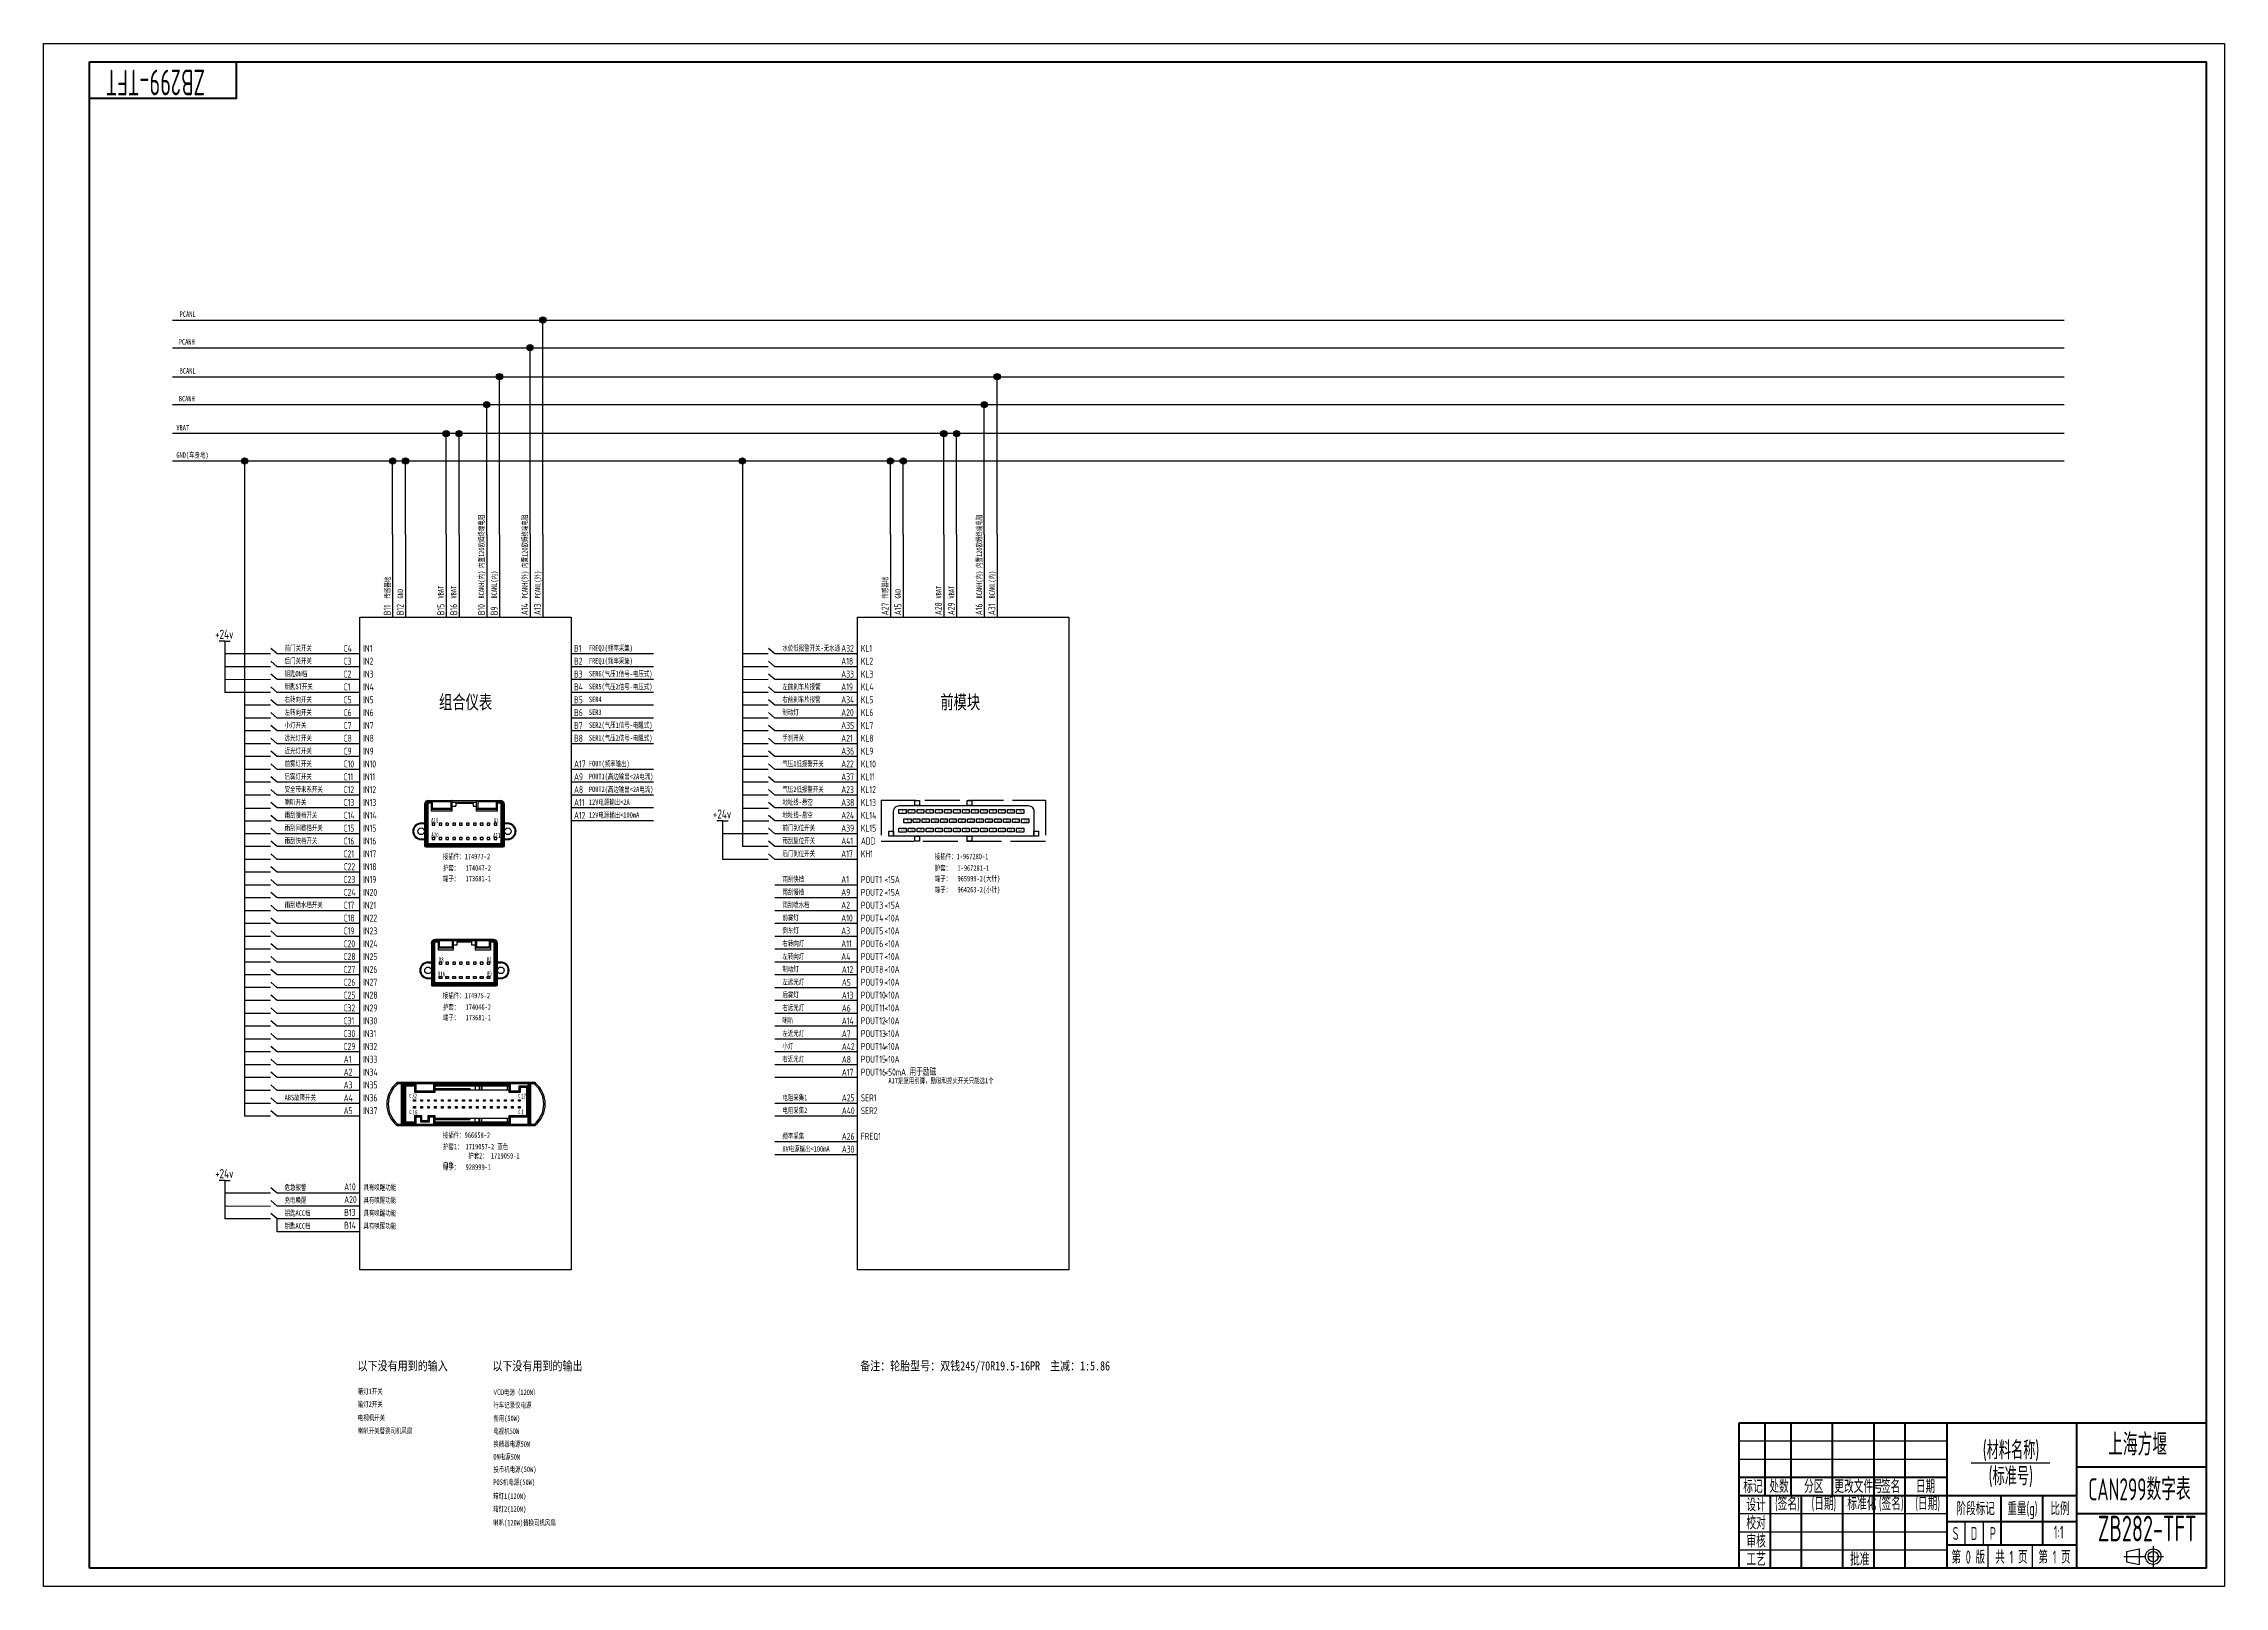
# Model space of a CAD drawing. Header units: millimetres. Extents: x 892 to 2081, y 1119 to 2752.
# Drawn here: x 892 to 2081, y 1119 to 1960 of the extents above; entities that cross this region are included whole.
import ezdxf

# ---------------------------------------------------------------- set-up
doc = ezdxf.new("R2010")
doc.units = ezdxf.units.MM
doc.header["$LTSCALE"] = 10
for name, pattern in [('ACAD_ISO02W100', [15, 12, -3]), ('ACAD_ISO08W100', [36, 24, -3, 6, -3]), ('实线_4', [4, 4, 0])]:
    doc.linetypes.add(name, pattern=pattern)
for name, color, linetype in [('01', 7, 'Continuous'), ('06', 1, 'Continuous'), ('200', 7, 'Continuous'), ('DTM_AXIS', 7, 'Continuous'), ('LAYER2', 1, 'Continuous'), ('细实线', 3, 'Continuous')]:
    doc.layers.add(name, color=color, linetype=linetype)
for name, color, linetype, lineweight in [('11', 3, 'Continuous', 0), ('文字标注', 3, 'Continuous', 25), ('粗实线', 7, 'Continuous', 50), ('细实线_1', 40, '实线_4', 18), ('细点画线', 1, 'ACAD_ISO08W100', 25)]:
    doc.layers.add(name, color=color, linetype=linetype, lineweight=lineweight)
doc.styles.add('PC_TEXTSTYLE', font='isocp.shx', dxfattribs={"width": 0.8, "bigfont": 'hzfs.shx'})
doc.styles.add('SGW', font='gbenor.shx', dxfattribs={"width": 0.6, "bigfont": 'hztxt.shx'})
doc.styles.get("Standard").update_dxf_attribs({"font": 'isocp.shx', "width": 0.707, "bigfont": 'hztxt.shx'})
doc.styles.add('样式 1', font='宋体.shx', dxfattribs={"width": 0.6})

msp = doc.modelspace()

# ---------------------------------------------------------------- texts
at = {"char_height": 5, "attachment_point": 1, "style": 'PC_TEXTSTYLE'}
for s, insert in [('{\\fSimSun|b0|i0|c134|p2;以下没有用到的输入}', (1063, 1242.2)), ('{\\fSimSun|b0|i0|c134|p2;以下没有用到的输出}', (1136.5, 1242.2)), ('{\\fSimSun|b0|i0|c134|p2;备注：轮胎型号：双钱245/70R19.5-16PR  主减：1:5.86}', (1337, 1242.2))]:
    msp.add_mtext_dynamic_manual_height_columns(s, width=153.351, gutter_width=25, heights=[0], dxfattribs=dict(at, insert=insert))
at = {"layer": '11', "color": 0, "width": 0.707}
for s, p in [('B11', (1081.1, 1648.9)), ('B12', (1088.1, 1648.9)), ('B15', (1110.3, 1648.9)), ('B16', (1117.3, 1648.9)), ('B10', (1132.4, 1648.9)), ('A14', (1156, 1648.9)), ('A13', (1163, 1648.9)), ('A27', (1352.5, 1648.9)), ('A15', (1359.5, 1648.9)), ('A28', (1381.6, 1648.9)), ('A29', (1388.6, 1648.9)), ('A16', (1403.7, 1648.9)), ('A31', (1410.7, 1648.9)), ('B9', (1139.4, 1648.9))]:
    msp.add_text(s, height=3.82, rotation=90, dxfattribs=at).set_placement(p)
for s, p in [('C4', (1055.4, 1628.9)), ('B1', (1181, 1628.9)), ('A32', (1326.7, 1628.9)), ('KL1', (1337.4, 1628.9)), ('C3', (1055.4, 1621.9)), ('C2', (1055.4, 1614.9)), ('B2', (1181, 1621.9)), ('B3', (1181, 1614.9)), ('A18', (1326.7, 1621.9)), ('A33', (1326.7, 1614.9)), ('KL2', (1337.4, 1621.9)), ('KL3', (1337.4, 1614.9)), ('C1', (1055.4, 1607.9)), ('B4', (1181, 1607.9)), ('A19', (1326.7, 1607.9)), ('KL4', (1337.4, 1607.9)), ('C5', (1055.4, 1600.9)), ('C6', (1055.4, 1593.9)), ('B5', (1181, 1600.9)), ('B6', (1181, 1593.9)), ('A34', (1326.7, 1600.9)), ('A20', (1326.7, 1593.9)), ('KL5', (1337.4, 1600.9)), ('KL6', (1337.4, 1593.9)), ('C7', (1055.4, 1586.9)), ('C8', (1055.4, 1579.9)), ('IN7', (1066, 1586.9)), ('IN8', (1066, 1579.9)), ('B7', (1181, 1586.9)), ('B8', (1181, 1579.9)), ('A35', (1326.7, 1586.9)), ('A21', (1326.7, 1579.9)), ('KL7', (1337.4, 1586.9)), ('KL8', (1337.4, 1579.9)), ('C9', (1055.4, 1572.9)), ('C10', (1055.4, 1565.9)), ('IN9', (1066, 1572.9)), ('IN10', (1066, 1565.9)), ('A17', (1181, 1565.9)), ('A36', (1326.7, 1572.9)), ('A22', (1326.7, 1565.9)), ('KL9', (1337.4, 1572.9)), ('KL10', (1337.4, 1565.9)), ('C11', (1055.4, 1558.9)), ('IN11', (1066, 1558.9)), ('A9', (1181, 1558.9)), ('A37', (1326.7, 1558.9)), ('KL11', (1337.4, 1558.9)), ('C12', (1055.4, 1551.9)), ('C13', (1055.4, 1544.9)), ('IN12', (1066, 1551.9)), ('IN13', (1066, 1544.9)), ('A8', (1181, 1551.9)), ('A11', (1181, 1544.9)), ('A23', (1326.7, 1551.9)), ('A38', (1326.7, 1544.9)), ('KL12', (1337.4, 1551.9)), ('KL13', (1337.4, 1544.9)), ('C14', (1055.4, 1537.9)), ('C15', (1055.4, 1530.9)), ('IN14', (1066, 1537.9)), ('IN15', (1066, 1530.9)), ('A12', (1181, 1537.9)), ('A24', (1326.7, 1537.9)), ('A39', (1326.7, 1530.9)), ('KL14', (1337.4, 1537.9)), ('KL15', (1337.4, 1530.9)), ('C16', (1055.4, 1523.9)), ('IN16', (1066, 1523.9)), ('A41', (1326.7, 1523.9)), ('ADD', (1337.4, 1523.9)), ('C21', (1055.4, 1516.9)), ('C22', (1055.4, 1509.9)), ('IN17', (1066, 1516.9)), ('IN18', (1066, 1509.9)), ('A17', (1326.7, 1516.9)), ('KH1', (1337.4, 1516.9)), ('C23', (1055.4, 1502.9)), ('C24', (1055.4, 1495.9)), ('IN19', (1066, 1502.9)), ('IN20', (1066, 1495.9)), ('A1', (1326.7, 1502.9)), ('A9', (1326.7, 1495.9)), ('POUT1', (1337.4, 1502.9)), ('POUT2', (1337.4, 1495.9)), ('<15A', (1350.2, 1502.9)), ('<15A', (1350.2, 1495.9)), ('C17', (1055.4, 1488.9)), ('IN21', (1066, 1488.9)), ('A2', (1326.7, 1488.9)), ('POUT3', (1337.4, 1488.9)), ('<15A', (1350.2, 1488.9)), ('C18', (1055.4, 1481.9)), ('C19', (1055.4, 1474.9)), ('IN22', (1066, 1481.9)), ('IN23', (1066, 1474.9)), ('A10', (1326.7, 1481.9)), ('A3', (1326.7, 1474.9)), ('POUT4', (1337.4, 1481.9)), ('POUT5', (1337.4, 1474.9)), ('<10A', (1350.2, 1481.9)), ('<10A', (1350.2, 1474.9)), ('C20', (1055.4, 1467.9)), ('C28', (1055.4, 1460.9)), ('IN24', (1066, 1467.9)), ('IN25', (1066, 1460.9)), ('A11', (1326.7, 1467.9)), ('A4', (1326.7, 1460.9)), ('POUT6', (1337.4, 1467.9)), ('POUT7', (1337.4, 1460.9)), ('<10A', (1350.2, 1467.9)), ('<10A', (1350.2, 1460.9)), ('C27', (1055.4, 1453.9)), ('C26', (1055.4, 1446.9)), ('IN26', (1066, 1453.9)), ('IN27', (1066, 1446.9)), ('A12', (1327, 1453.8)), ('A5', (1327, 1446.8)), ('POUT8', (1337.4, 1453.9)), ('POUT9', (1337.4, 1446.9)), ('<10A', (1350.2, 1453.9)), ('<10A', (1350.2, 1446.9)), ('C25', (1055.4, 1439.9)), ('IN28', (1066, 1439.9)), ('A13', (1327, 1439.8)), ('POUT10', (1337.4, 1439.9)), ('<10A', (1350.2, 1439.9)), ('C32', (1055.4, 1432.9)), ('C31', (1055.4, 1425.9)), ('IN29', (1066, 1432.9)), ('IN30', (1066, 1425.9)), ('A6', (1327, 1432.8)), ('A14', (1327, 1425.8)), ('POUT11', (1337.4, 1432.9)), ('POUT12', (1337.4, 1425.9)), ('<10A', (1350.2, 1432.9)), ('<10A', (1350.2, 1425.9)), ('C30', (1055.4, 1418.9)), ('C29', (1055.4, 1411.9)), ('IN31', (1066, 1418.9)), ('IN32', (1066, 1411.9)), ('A7', (1327, 1418.8)), ('A42', (1327, 1411.8)), ('POUT13', (1337.4, 1418.9)), ('POUT14', (1337.4, 1411.9)), ('<10A', (1350.2, 1418.9)), ('<10A', (1350.2, 1411.9)), ('A1', (1055.4, 1404.9)), ('IN33', (1066, 1404.9)), ('A8', (1327, 1404.8)), ('POUT15', (1337.4, 1404.9)), ('<10A', (1350.2, 1404.9)), ('A2', (1055.4, 1397.9)), ('A3', (1055.4, 1390.9)), ('IN34', (1066, 1397.9)), ('IN35', (1066, 1390.9)), ('A17', (1327, 1397.8)), ('POUT16', (1337.4, 1397.9)), ('<50mA 用于励磁', (1350.2, 1397.9)), ('A4', (1055.4, 1383.9)), ('A5', (1055.4, 1376.9)), ('IN36', (1066, 1383.9)), ('IN37', (1066, 1376.9)), ('A25', (1327, 1383.9)), ('A40', (1327, 1376.9)), ('SER1', (1337.4, 1383.9)), ('SER2', (1337.4, 1376.9)), ('A26', (1327, 1362.9)), ('A30', (1327, 1355.9)), ('FREQ1', (1337.4, 1362.9)), ('A10', (1055.7, 1335.4)), ('A20', (1055.7, 1328.4)), ('B13', (1055.7, 1321.4)), ('B14', (1055.7, 1314.4))]:
    msp.add_text(s, height=3.82, dxfattribs=at).set_placement(p)
at = {"layer": 'LAYER2', "char_height": 5, "attachment_point": 1, "style": 'PC_TEXTSTYLE'}
for insert in [(985.3, 1641), (1256.7, 1543), (985.3, 1347)]:
    msp.add_mtext_dynamic_manual_height_columns('{\\Fisocp,hzfs|c134;+24v}', width=7.958, gutter_width=25, heights=[0], dxfattribs=dict(at, insert=insert))
at = {"layer": '文字标注', "style": 'SGW', "width": 0.67}
msp.add_text('ZB299-TFT', height=14, rotation=180, dxfattribs=at).set_placement((979.8, 1946.3))
at = {"layer": '文字标注', "color": 3, "linetype": 'Continuous', "style": '样式 1', "width": 0.6}
for s, p in [('A10', (1103.1, 1535.7)), ('A1', (1137.3, 1535.6)), ('A20', (1103.2, 1527.8)), ('A11', (1136.9, 1527.5)), ('B16', (1106.8, 1452)), ('B8', (1107.3, 1459.8)), ('B1', (1133.6, 1459.7)), ('B9', (1133.5, 1452.1)), ('c', (1091.1, 1385.9)), ('32', (1092.8, 1385.5)), ('16', (1093, 1376.6)), ('c', (1150.5, 1385.9)), ('17', (1152.2, 1385.4)), ('1', (1152.3, 1376.8)), ('c', (1091.1, 1377)), ('c', (1150.5, 1377))]:
    msp.add_text(s, height=2.7, dxfattribs=at).set_placement(p)
at = {"layer": '文字标注', "style": 'SGW'}
for s, height, width, p in [('上海方堰', 12, 0.67, (2017.4, 1190.8)), ('(材料名称)', 9.9, 0.67, (1949.1, 1188.8)), ('标记', 7.07, 0.6, (1818.5, 1170.4)), ('处数', 7.07, 0.6, (1832.7, 1170.4)), ('分区', 7.07, 0.6, (1851.6, 1170.4)), ('更改文件号', 7.07, 0.6, (1868.1, 1170.4)), ('签名', 7.07, 0.67, (1893.6, 1170.4)), ('日期', 7.07, 0.67, (1912.7, 1170.4)), ('(标准号)', 9.9, 0.67, (1952.3, 1174.6)), ('CAN299数字表', 12, 0.67, (2006.6, 1166.4)), ('设计', 7.07, 0.6, (1820.2, 1160.4)), ('(签名)', 7.07, 0.6, (1835.9, 1161)), ('(日期)', 7.07, 0.6, (1855.8, 1161)), ('标准化', 7.07, 0.6, (1875.2, 1161)), ('(签名)', 7.07, 0.6, (1892.5, 1161)), ('(日期)', 7.07, 0.6, (1912.4, 1161)), ('阶段标记', 7.07, 0.67, (1934.8, 1158.3)), ('重量(g)', 7.07, 0.67, (1962.5, 1158.3)), ('比例', 7.07, 0.67, (1986, 1158.3)), ('校对', 7.07, 0.6, (1820.2, 1150.5)), ('审核', 7.07, 0.6, (1820.2, 1140.6)), ('S', 7.07, 0.67, (1932.7, 1144.8)), ('D', 7.07, 0.67, (1942.6, 1144.8)), ('P', 7.07, 0.67, (1952.9, 1144.8)), ('1:1', 7.07, 0.67, (1987.8, 1145.5)), ('工艺', 7.07, 0.6, (1820.2, 1130.7)), ('批准', 7.07, 0.6, (1876.7, 1130.7)), ('第 0 版', 7.07, 0.67, (1932, 1131.9)), ('共 1 页', 7.07, 0.67, (1955.9, 1131.9)), ('第 1 页', 7.07, 0.67, (1979.4, 1131.9))]:
    msp.add_text(s, height=height, dxfattribs=dict(at, width=width)).set_placement(p)
at = {"layer": '文字标注', "color": 3, "true_color": 0x00ff00, "style": 'SGW', "width": 0.67}
msp.add_text('ZB282-TFT', height=14, dxfattribs=at).set_placement((2011.8, 1144))
at = {"layer": '细实线', "color": 0, "attachment_point": 1}
for s, insert, char_height, width in [('{\\fSimSun|b0|i0|c134|p6;PCANL}', (966, 1814.5), 3, 32.2), ('{\\fSimSun|b0|i0|c134|p6;PCANH}', (965.5, 1799.4), 3, 32.2), ('{\\fSimSun|b0|i0|c134|p6;BCANL}', (966, 1783.6), 3, 32.2), ('{\\fSimSun|b0|i0|c134|p6;BCANH}', (965.5, 1768.4), 3, 32.2), ('{\\fSimSun|b0|i0|c134|p6;VBAT}', (964.2, 1752.6), 3, 32.2), ('{\\fSimSun|b0|i0|c134|p6;GND(车身地)}', (964.2, 1737.7), 3, 32.2), ('{\\fSimSun|b0|i0|c134|p6;前门关开关}', (1023.2, 1632.5), 3, 32.2), ('{\\fSimSun|b0|i0|c134|p2;FREQ2(频率采集)}', (1189.1, 1632.5), 3, 32.2), ('{\\fSimSun|b0|i0|c134|p6;水位低报警开关-无水通}', (1294.6, 1632.5), 3, 32.2), ('{\\fSimSun|b0|i0|c134|p6;后门关开关}', (1023.2, 1625.5), 3, 32.2), ('{\\fSimSun|b0|i0|c134|p6;钥匙ON档}', (1023.2, 1618.5), 3, 32.2), ('{\\fSimSun|b0|i0|c134|p2;SER6(气压1信号-电压式)}', (1189.1, 1618.5), 3, 35.426), ('{\\fSimSun|b0|i0|c134|p2;FREQ1(频率采集)}', (1189.1, 1625.5), 3, 32.2), ('{\\fSimSun|b0|i0|c134|p6;钥匙ST开关}', (1023.2, 1611.5), 3, 32.2), ('{\\fSimSun|b0|i0|c134|p6;组合仪表}', (1107.4, 1605.3), 7.504, 80.545), ('{\\fSimSun|b0|i0|c134|p2;SER5(气压2信号-电压式)}', (1189.1, 1611.5), 3, 35.541), ('{\\fSimSun|b0|i0|c134|p6;左前刹车片报警}', (1294.6, 1611.5), 3, 32.2), ('{\\fSimSun|b0|i0|c134|p6;前模块}', (1380.7, 1605.3), 7.504, 80.545), ('{\\fSimSun|b0|i0|c134|p6;右转向开关}', (1023.2, 1604.5), 3, 32.2), ('{\\fSimSun|b0|i0|c134|p6;左转向开关}', (1023.2, 1597.5), 3, 32.2), ('{\\fSimSun|b0|i0|c134|p2;SER4}', (1189.1, 1604.5), 3, 32.2), ('{\\fSimSun|b0|i0|c134|p2;SER3}', (1189.1, 1597.5), 3, 32.2), ('{\\fSimSun|b0|i0|c134|p6;右前刹车片报警}', (1294.6, 1604.5), 3, 32.2), ('{\\fSimSun|b0|i0|c134|p6;制动灯}', (1294.6, 1597.5), 3, 32.2), ('{\\fSimSun|b0|i0|c134|p6;小灯开关}', (1023.2, 1590.5), 3, 32.2), ('{\\fSimSun|b0|i0|c134|p6;远光灯开关}', (1023.2, 1583.5), 3, 32.2), ('{\\fSimSun|b0|i0|c134|p2;SER2(气压1信号-电阻式)}', (1189.1, 1590.5), 3, 35.238), ('{\\fSimSun|b0|i0|c134|p2;SER1(气压2信号-电阻式)}', (1189.1, 1583.5), 3, 35.699), ('{\\fSimSun|b0|i0|c134|p6;手刹开关}', (1294.6, 1583.5), 3, 32.2), ('{\\fSimSun|b0|i0|c134|p6;近光灯开关}', (1023.2, 1576.5), 3, 32.2), ('{\\fSimSun|b0|i0|c134|p6;前雾灯开关}', (1023.2, 1569.5), 3, 32.2), ('{\\fSimSun|b0|i0|c134|p2;FOUT(频率输出)}', (1189.1, 1569.5), 3, 32.2), ('{\\fSimSun|b0|i0|c134|p6;气压1低报警开关}', (1294.6, 1569.5), 3, 32.2), ('{\\fSimSun|b0|i0|c134|p6;后雾灯开关}', (1023.2, 1562.5), 3, 32.2), ('{\\fSimSun|b0|i0|c134|p2;POUT1(高边输出<2A电流)}', (1189.1, 1562.5), 3, 35.751), ('{\\fSimSun|b0|i0|c134|p6;安全带未系开关}', (1023.2, 1555.5), 3, 32.2), ('{\\fSimSun|b0|i0|c134|p6;\\C2;喇叭开关}', (1023.2, 1548.5), 3, 32.2), ('{\\fSimSun|b0|i0|c134|p2;POUT2(高边输出<2A电流)}', (1189.1, 1555.5), 3, 35.175), ('{\\fSimSun|b0|i0|c134|p2;12V电源输出<2A}', (1189.1, 1548.5), 3, 32.2), ('{\\fSimSun|b0|i0|c134|p6;气压2低报警开关}', (1294.6, 1555.5), 3, 32.2), ('{\\fSimSun|b0|i0|c134|p6;地址线-悬空}', (1294.6, 1548.5), 3, 32.2), ('{\\fSimSun|b0|i0|c134|p6;雨刮慢档开关}', (1023.2, 1541.5), 3, 32.2), ('{\\fSimSun|b0|i0|c134|p6;雨刮间歇档开关}', (1023.2, 1534.5), 3, 32.2), ('{\\fSimSun|b0|i0|c134|p2;12V电源输出<100mA}', (1189.1, 1541.5), 3, 32.2), ('{\\fSimSun|b0|i0|c134|p6;地址线-悬空}', (1294.6, 1541.5), 3, 32.2), ('{\\fSimSun|b0|i0|c134|p6;前门到位开关}', (1294.6, 1534.5), 3, 32.2), ('{\\fSimSun|b0|i0|c134|p6;雨刮快档开关}', (1023.2, 1527.5), 3, 32.2), ('{\\fSimSun|b0|i0|c134|p6;雨刮复位开关}', (1294.6, 1527.5), 3, 32.2), ('{\\fSimSun|b0|i0|c134|p2;接插件：174977-2}', (1109.5, 1518.9), 3, 32.2), ('{\\fSimSun|b0|i0|c134|p2;护套：  174047-2}', (1109.5, 1512.6), 3, 32.2), ('{\\fSimSun|b0|i0|c134|p6;后门到位开关}', (1294.6, 1520.5), 3, 32.2), ('{\\fSimSun|b0|i0|c134|p2;接插件：1-967280-1}', (1377.7, 1518.9), 3, 32.2), ('{\\fSimSun|b0|i0|c134|p2;护套：  1-967281-1}', (1377.7, 1512.6), 3, 32.2), ('{\\fSimSun|b0|i0|c134|p2;端子：  173681-1}', (1109.5, 1506.8), 3, 32.2), ('{\\fSimSun|b0|i0|c134|p6;雨刮快档}', (1294.6, 1506.5), 3, 32.2), ('{\\fSimSun|b0|i0|c134|p6;雨刮慢档}', (1294.6, 1499.5), 3, 32.2), ('{\\fSimSun|b0|i0|c134|p2;端子：  965999-2(大针)}', (1377.7, 1506.8), 3, 33.688), ('{\\fSimSun|b0|i0|c134|p2;端子：  964263-2(小针)}', (1377.7, 1500.8), 3, 33.688), ('{\\fSimSun|b0|i0|c134|p6;雨刮喷水档开关}', (1023.2, 1492.5), 3, 32.2), ('{\\fSimSun|b0|i0|c134|p6;雨刮喷水档}', (1294.6, 1492.5), 3, 32.2), ('{\\fSimSun|b0|i0|c134|p6;倒车灯}', (1294.6, 1478.5), 3, 32.2), ('{\\fSimSun|b0|i0|c134|p6;前雾灯}', (1294.6, 1485.5), 3, 32.2), ('{\\fSimSun|b0|i0|c134|p6;右转向灯}', (1294.6, 1471.5), 3, 32.2), ('{\\fSimSun|b0|i0|c134|p6;左转向灯}', (1294.6, 1464.5), 3, 32.2), ('{\\fSimSun|b0|i0|c134|p6;左远光灯}', (1294.6, 1450.5), 3, 32.2), ('{\\fSimSun|b0|i0|c134|p6;制动灯}', (1294.6, 1457.5), 3, 32.2), ('{\\fSimSun|b0|i0|c134|p2;接插件：174975-2}', (1109.5, 1443.1), 3, 32.2), ('{\\fSimSun|b0|i0|c134|p6;后雾灯}', (1294.6, 1443.5), 3, 32.2), ('{\\fSimSun|b0|i0|c134|p2;护套：  174046-2}', (1109.5, 1436.8), 3, 32.2), ('{\\fSimSun|b0|i0|c134|p2;端子：  173681-1}', (1109.5, 1431.1), 3, 32.2), ('{\\fSimSun|b0|i0|c134|p6;右远光灯}', (1294.6, 1436.5), 3, 32.2), ('{\\fSimSun|b0|i0|c134|p6;\\C2;喇叭}', (1294.6, 1429.5), 3, 32.2), ('{\\fSimSun|b0|i0|c134|p6;左近光灯}', (1294.6, 1422.5), 3, 32.2), ('{\\fSimSun|b0|i0|c134|p6;小灯}', (1294.6, 1415.5), 3, 32.2), ('{\\fSimSun|b0|i0|c134|p6;右近光灯}', (1294.6, 1408.5), 3, 32.2), ('{\\fSimSun|b0|i0|c134|p6;A17是复用引脚，励磁和控火开关只能选1个}', (1352.4, 1396.7), 3, 64.054), ('{\\fSimSun|b0|i0|c134|p6;ABS故障开关}', (1023.2, 1387.5), 3, 32.2), ('{\\fSimSun|b0|i0|c134|p6;电阻采集1}', (1294.6, 1387.5), 3, 32.2), ('{\\fSimSun|b0|i0|c134|p6;电阻采集2}', (1294.6, 1380.5), 3, 32.2), ('{\\fSimSun|b0|i0|c134|p2;接插件：966658-2}', (1109.5, 1367), 3, 32.2), ('{\\fSimSun|b0|i0|c134|p2;护套\\fSimSun|b0|i0|c0|p2;1\\fSimSun|b0|i0|c134|p2;： 1719057-2 蓝色\\fSimSun|b0|i0|c0|p2;            \\fSimSun|b0|i0|c134|p2;护套\\fSimSun|b0|i0|c0|p2;2\\fSimSun|b0|i0|c134|p2;：\\fSimSun|b0|i0|c0|p2; \\fSimSun|b0|i0|c134|p2;1719059-1 白色}', (1109.5, 1360.7), 3, 35.247), ('{\\fSimSun|b0|i0|c134|p6;频率采集}', (1294.6, 1366.5), 3, 32.2), ('{\\fSimSun|b0|i0|c134|p6;8V电源输出<100mA}', (1294.6, 1359.5), 3, 32.2), ('{\\fSimSun|b0|i0|c134|p2;端子：  928999\\fSimSun|b0|i0|c0|p2;-1}', (1109.5, 1349.6), 3, 34.581), ('{\\fSimSun|b0|i0|c134|p6;危急报警}', (1023.2, 1338.5), 3, 32.2), ('{\\fSimSun|b0|i0|c134|p6;充电唤醒}', (1023.2, 1331.5), 3, 32.2), ('{\\fSimSun|b0|i0|c134|p6;具有唤醒功能}', (1066.2, 1338.5), 3, 32.2), ('{\\fSimSun|b0|i0|c134|p6;具有唤醒功能}', (1066.2, 1331.5), 3, 32.2), ('{\\fSimSun|b0|i0|c134|p6;钥匙ACC档}', (1023.2, 1324.5), 3, 32.2), ('{\\fSimSun|b0|i0|c134|p6;具有唤醒功能}', (1066.2, 1324.5), 3, 32.2), ('{\\fSimSun|b0|i0|c134|p6;钥匙ACC档}', (1023.2, 1317.5), 3, 32.2), ('{\\fSimSun|b0|i0|c134|p6;具有唤醒功能}', (1066.2, 1317.5), 3, 32.2)]:
    msp.add_mtext(s, dxfattribs=dict(at, insert=insert, char_height=char_height, width=width))
at = {"layer": '细实线', "color": 0, "char_height": 3, "attachment_point": 1, "rotation": 90}
for s, insert, width in [('{\\fSimSun|b0|i0|c134|p2;\\C2;内置120欧姆终端电阻}', (1129, 1674.7), 46.343), ('{\\fSimSun|b0|i0|c134|p2;\\C2;内置120欧姆终端电阻}', (1152.7, 1674.7), 46.343), ('{\\fSimSun|b0|i0|c134|p2;\\C2;内置120欧姆终端电阻}', (1400.4, 1674.7), 46.343), ('{\\fSimSun|b0|i0|c134|p2;传感器地}', (1077.8, 1658), 46.343), ('{\\fSimSun|b0|i0|c134|p2;BCANH(内)}', (1129, 1658), 46.343), ('{\\fSimSun|b0|i0|c134|p2;BCANL(内)}', (1136, 1658), 32.2), ('{\\fSimSun|b0|i0|c134|p2;PCANH(外)}', (1152.7, 1658), 46.343), ('{\\fSimSun|b0|i0|c134|p2;PCANL(外)}', (1159.7, 1658), 32.2), ('{\\fSimSun|b0|i0|c134|p2;传感器地}', (1349.1, 1658), 46.343), ('{\\fSimSun|b0|i0|c134|p2;BCANH(内)}', (1400.4, 1658), 46.343), ('{\\fSimSun|b0|i0|c134|p2;BCANL(内)}', (1407.4, 1658), 32.2), ('{\\fSimSun|b0|i0|c134|p2;GND}', (1084.8, 1658), 32.2), ('{\\fSimSun|b0|i0|c134|p2;VBAT}', (1106.9, 1658), 46.343), ('{\\fSimSun|b0|i0|c134|p2;VBAT}', (1113.9, 1658), 32.2), ('{\\fSimSun|b0|i0|c134|p2;GND}', (1356.1, 1658), 32.2), ('{\\fSimSun|b0|i0|c134|p2;VBAT}', (1378.3, 1658), 46.343), ('{\\fSimSun|b0|i0|c134|p2;VBAT}', (1385.3, 1658), 32.2)]:
    msp.add_mtext(s, dxfattribs=dict(at, insert=insert, width=width))
at = {"layer": '细实线', "color": 1, "char_height": 3, "width": 46.517, "attachment_point": 1}
for s, insert in [('{\\fSimSun|b0|i0|c134|p6;箱灯1开关}', (1063.1, 1227.3)), ('VCD{\\fSimSun|b0|i0|c134|p2;电源（120W）}', (1137, 1226.8)), ('{\\fSimSun|b0|i0|c134|p6;箱灯2开关}', (1063.1, 1220.3)), ('{\\fSimSun|b0|i0|c134|p6;电视机开关}', (1063.1, 1212.9)), ('{\\fSimSun|b0|i0|c134|p2;行车记录仪电源}', (1137, 1219.8)), ('{\\fSimSun|b0|i0|c134|p2;备用(50W)}', (1137, 1212.6)), ('{\\fSimSun|b0|i0|c134|p6;喇叭开关\\C2;替换司机风扇}', (1063.1, 1205.8)), ('{\\fSimSun|b0|i0|c134|p2;电视机50W}', (1137, 1205.6)), ('{\\fSimSun|b0|i0|c134|p2;换档器电源50W}', (1137, 1198.6)), ('{\\fSimSun|b0|i0|c134|p2;ON电源50W}', (1137, 1191.6)), ('{\\fSimSun|b0|i0|c134|p2;投币机电源(50W)}', (1137, 1184.8)), ('{\\fSimSun|b0|i0|c134|p2;POS机电源(50W)}', (1137, 1177.8)), ('{\\fSimSun|b0|i0|c134|p6;箱灯1(120W)}', (1136.9, 1170.2)), ('{\\fSimSun|b0|i0|c134|p6;箱灯2(120W)}', (1136.9, 1163.2)), ('{\\fSimSun|b0|i0|c134|p6;喇叭(120W)\\C2;替换司机风扇}', (1136.9, 1155.7))]:
    msp.add_mtext(s, dxfattribs=dict(at, insert=insert))
at = {"layer": '细实线_1', "color": 0, "width": 0.707}
for s, p in [('IN1', (1066, 1628.9)), ('IN2', (1066, 1621.9)), ('IN3', (1066, 1614.9)), ('IN4', (1066, 1607.9)), ('IN5', (1066, 1600.9)), ('IN6', (1066, 1593.9))]:
    msp.add_text(s, height=3.82, dxfattribs=at).set_placement(p)

# ---------------------------------------------------------------- blocks, each defined once
blk = doc.blocks.new('21')
at = {"layer": '01', "color": 3, "linetype": 'ACAD_ISO02W100'}
for p, q in [((2171, 3051.5), (2734, 3051.5)), ((2171, 3051.5), (2171, 2910.6)), ((2734, 3051.5), (2734, 2910.6)), ((2734, 2910.6), (2171, 2910.6))]:
    blk.add_line(p, q, dxfattribs=at)
at = {"layer": '细实线', "color": 1, "ltscale": 0.5}
blk.add_lwpolyline([(2234.2, 3033.2), (2674.8, 3033.2, -0.414214), (2694.8, 3013.2), (2694.8, 2928.2), (2214.2, 2928.2), (2214.2, 3013.2, -0.414214)], format="xyb", close=True, dxfattribs=at)
for points in [[(2232.3, 3019.6), (2257.4, 3019.6), (2257.4, 3005.8), (2232.3, 3005.8)], [(2264.3, 3019.6), (2287.2, 3019.6), (2287.2, 3007), (2264.3, 3007)], [(2286.3, 3050.4), (2302.2, 3050.4), (2302.2, 3033.2), (2286.3, 3033.2)], [(2295.2, 3019.6), (2318.1, 3019.6), (2318.1, 3007), (2295.2, 3007)], [(2326.1, 3019.6), (2349, 3019.6), (2349, 3007), (2326.1, 3007)], [(2357, 3019.6), (2379.9, 3019.6), (2379.9, 3007), (2357, 3007)], [(2387.9, 3019.6), (2410.7, 3019.6), (2410.7, 3007), (2387.9, 3007)], [(2418.8, 3019.6), (2441.6, 3019.6), (2441.6, 3007), (2418.8, 3007)], [(2449.6, 3019.6), (2472.5, 3019.6), (2472.5, 3007), (2449.6, 3007)], [(2465.6, 3050.4), (2481.5, 3050.4), (2481.5, 3033.2), (2465.6, 3033.2)], [(2480.5, 3019.6), (2503.4, 3019.6), (2503.4, 3007), (2480.5, 3007)], [(2511.4, 3019.6), (2534.3, 3019.6), (2534.3, 3007), (2511.4, 3007)], [(2542.3, 3019.6), (2565.2, 3019.6), (2565.2, 3007), (2542.3, 3007)], [(2573.2, 3019.6), (2596, 3019.6), (2596, 3007), (2573.2, 3007)], [(2604, 3019.6), (2626.9, 3019.6), (2626.9, 3007), (2604, 3007)], [(2635.4, 3019.6), (2660.6, 3019.6), (2660.6, 3005.8), (2635.4, 3005.8)], [(2198.1, 2945.5), (2214, 2945.5), (2214, 2928.4), (2198.1, 2928.4)], [(2232.3, 2956.3), (2257.4, 2956.3), (2257.4, 2942.4), (2232.3, 2942.4)], [(2249.5, 2988.2), (2274.6, 2988.2), (2274.6, 2974.4), (2249.5, 2974.4)], [(2264.3, 2955.6), (2287.2, 2955.6), (2287.2, 2943.1), (2264.3, 2943.1)], [(2281.5, 2987.6), (2304.4, 2987.6), (2304.4, 2975), (2281.5, 2975)], [(2286.3, 2928.3), (2302.2, 2928.3), (2302.2, 2911.1), (2286.3, 2911.1)], [(2295.2, 2955.6), (2318.1, 2955.6), (2318.1, 2943.1), (2295.2, 2943.1)], [(2312.4, 2987.6), (2335.3, 2987.6), (2335.3, 2975), (2312.4, 2975)], [(2326.1, 2955.6), (2349, 2955.6), (2349, 2943.1), (2326.1, 2943.1)], [(2343.3, 2987.6), (2366.1, 2987.6), (2366.1, 2975), (2343.3, 2975)], [(2357, 2955.6), (2379.9, 2955.6), (2379.9, 2943.1), (2357, 2943.1)], [(2374.1, 2987.6), (2397, 2987.6), (2397, 2975), (2374.1, 2975)], [(2387.9, 2955.6), (2410.7, 2955.6), (2410.7, 2943.1), (2387.9, 2943.1)], [(2405, 2987.6), (2427.9, 2987.6), (2427.9, 2975), (2405, 2975)], [(2418.8, 2955.6), (2441.6, 2955.6), (2441.6, 2943.1), (2418.8, 2943.1)], [(2435.9, 2987.6), (2458.8, 2987.6), (2458.8, 2975), (2435.9, 2975)], [(2449.6, 2955.6), (2472.5, 2955.6), (2472.5, 2943.1), (2449.6, 2943.1)], [(2465.6, 2928.3), (2481.5, 2928.3), (2481.5, 2911.1), (2465.6, 2911.1)], [(2466.8, 2987.6), (2489.7, 2987.6), (2489.7, 2975), (2466.8, 2975)], [(2480.5, 2955.6), (2503.4, 2955.6), (2503.4, 2943.1), (2480.5, 2943.1)], [(2497.7, 2987.6), (2520.5, 2987.6), (2520.5, 2975), (2497.7, 2975)], [(2511.4, 2955.6), (2534.3, 2955.6), (2534.3, 2943.1), (2511.4, 2943.1)], [(2528.6, 2987.6), (2551.4, 2987.6), (2551.4, 2975), (2528.6, 2975)], [(2542.3, 2955.6), (2565.2, 2955.6), (2565.2, 2943.1), (2542.3, 2943.1)], [(2559.4, 2987.6), (2582.3, 2987.6), (2582.3, 2975), (2559.4, 2975)], [(2573.2, 2955.6), (2596, 2955.6), (2596, 2943.1), (2573.2, 2943.1)], [(2590.3, 2987.6), (2613.2, 2987.6), (2613.2, 2975), (2590.3, 2975)], [(2604, 2955.6), (2626.9, 2955.6), (2626.9, 2943.1), (2604, 2943.1)], [(2621.2, 2987.6), (2644.1, 2987.6), (2644.1, 2975), (2621.2, 2975)], [(2635.4, 2956.3), (2660.6, 2956.3), (2660.6, 2942.4), (2635.4, 2942.4)], [(2652.6, 2988.2), (2677.8, 2988.2), (2677.8, 2974.4), (2652.6, 2974.4)], [(2694.8, 2945.4), (2710.7, 2945.4), (2710.7, 2928.2), (2694.8, 2928.2)]]:
    blk.add_lwpolyline(points, close=True, dxfattribs=at)
at = {"layer": '06', "color": 3, "ltscale": 0.5}
for s, p in [('1', (2243.2, 3010.2)), ('2', (2273.1, 3009.5)), ('3', (2304, 3009.5)), ('4', (2334.9, 3009.5)), ('5', (2365.9, 3009.5)), ('6', (2396.8, 3009.5)), ('7', (2427.7, 3009.5)), ('8', (2458.6, 3009.5)), ('9', (2489.5, 3009.5)), ('10', (2519, 3009.5)), ('11', (2549.9, 3009.5)), ('12', (2580.9, 3009.5)), ('13', (2611.8, 3009.5)), ('14', (2643.1, 3009.5)), ('29', (2238.9, 2946.2)), ('15', (2257.4, 2978.2)), ('30', (2269.6, 2946.2)), ('16', (2288.1, 2978.2)), ('31', (2300.5, 2946.2)), ('17', (2319, 2978.2)), ('32', (2331.4, 2946.2)), ('18', (2349.9, 2978.2)), ('33', (2362.3, 2946.2)), ('19', (2380.8, 2978.2)), ('34', (2393.2, 2946.2)), ('20', (2411.7, 2978.2)), ('35', (2424.1, 2946.2)), ('21', (2442.7, 2978.2)), ('36', (2455.1, 2946.2)), ('22', (2473.6, 2978.2)), ('37', (2486, 2946.2)), ('23', (2504.5, 2978.2)), ('38', (2516.9, 2946.2)), ('24', (2535.4, 2978.2)), ('39', (2547.8, 2946.2)), ('25', (2566.3, 2978.2)), ('40', (2578.7, 2946.2)), ('26', (2597.2, 2978.2)), ('41', (2609.6, 2946.2)), ('27', (2628.1, 2978.2)), ('42', (2641, 2946.2)), ('28', (2660.2, 2978.2))]:
    blk.add_text(s, height=8, dxfattribs=at).set_placement(p)

# ---------------------------------------------------------------- hatches: boundary and pattern name
at = {"layer": '200'}
h = msp.add_hatch(color=3, dxfattribs=at)
edge = h.paths.add_edge_path()
edge.add_arc((1164, 1809.8), 1.73, 0, 360)
h = msp.add_hatch(color=2, dxfattribs=at)
edge = h.paths.add_edge_path()
edge.add_arc((1157, 1794.7), 1.73, 0, 360)
h = msp.add_hatch(color=3, dxfattribs=at)
edge = h.paths.add_edge_path()
edge.add_arc((1140.4, 1778.9), 1.73, 0, 360)
h = msp.add_hatch(color=3, dxfattribs=at)
edge = h.paths.add_edge_path()
edge.add_arc((1411.7, 1778.9), 1.73, 0, 360)
h = msp.add_hatch(color=2, dxfattribs=at)
edge = h.paths.add_edge_path()
edge.add_arc((1133.4, 1763.7), 1.73, 0, 360)
h = msp.add_hatch(color=2, dxfattribs=at)
edge = h.paths.add_edge_path()
edge.add_arc((1404.7, 1763.7), 1.73, 0, 360)
h = msp.add_hatch(color=1, dxfattribs=at)
edge = h.paths.add_edge_path()
edge.add_arc((1111.3, 1747.9), 1.73, 0, 360)
h = msp.add_hatch(color=1, dxfattribs=at)
edge = h.paths.add_edge_path()
edge.add_arc((1118.3, 1747.9), 1.73, 0, 360)
h = msp.add_hatch(color=1, dxfattribs=at)
edge = h.paths.add_edge_path()
edge.add_arc((1382.6, 1747.9), 1.73, 0, 360)
h = msp.add_hatch(color=1, dxfattribs=at)
edge = h.paths.add_edge_path()
edge.add_arc((1389.6, 1747.9), 1.73, 0, 360)
h = msp.add_hatch(color=256, dxfattribs=at)
edge = h.paths.add_edge_path()
edge.add_arc((1001.4, 1733), 1.73, 0, 360)
h = msp.add_hatch(color=256, dxfattribs=at)
edge = h.paths.add_edge_path()
edge.add_arc((1082.1, 1733), 1.73, 0, 360)
h = msp.add_hatch(color=256, dxfattribs=at)
edge = h.paths.add_edge_path()
edge.add_arc((1089.1, 1733), 1.73, 0, 360)
h = msp.add_hatch(color=256, dxfattribs=at)
edge = h.paths.add_edge_path()
edge.add_arc((1272.8, 1733), 1.73, 0, 360)
h = msp.add_hatch(color=256, dxfattribs=at)
edge = h.paths.add_edge_path()
edge.add_arc((1353.5, 1733), 1.73, 0, 360)
h = msp.add_hatch(color=256, dxfattribs=at)
edge = h.paths.add_edge_path()
edge.add_arc((1360.5, 1733), 1.73, 0, 360)

# ---------------------------------------------------------------- linework, layer by layer
for p, q in [((1001.4, 1733), (1001.4, 1375.8)), ((1272.8, 1733), (1272.8, 1522.8))]:
    msp.add_line(p, q)
at = {"color": 7, "linetype": 'Continuous'}
for p, q in [((1100.6, 1546.8), (1100.6, 1523.8)), ((1100.7, 1547), (1101.2, 1546.4)), ((1103.9, 1547), (1101, 1547)), ((1101.2, 1546.4), (1101.2, 1524.4)), ((1103.3, 1546.4), (1101.2, 1546.4)), ((1101.7, 1547.2), (1101.7, 1547.9)), ((1101.7, 1547.9), (1140.8, 1547.9)), ((1114, 1547.2), (1101.7, 1547.2)), ((1103.9, 1547), (1103.3, 1546.4)), ((1103.3, 1542.1), (1103.3, 1546.4)), ((1103.9, 1543.7), (1103.9, 1547)), ((1114, 1543.7), (1114, 1547.2)), ((1114.6, 1542.1), (1114.6, 1547.9)), ((1114.6, 1547), (1127.9, 1547)), ((1116.5, 1547), (1116.5, 1544.8)), ((1116.5, 1546.4), (1126, 1546.4)), ((1126, 1547), (1126, 1544.8)), ((1127.9, 1542.1), (1127.9, 1547.9)), ((1128.5, 1547.2), (1128.5, 1543.7)), ((1140.8, 1547.2), (1128.5, 1547.2)), ((1141.5, 1547), (1138.6, 1547)), ((1138.6, 1547), (1138.6, 1543.7)), ((1138.6, 1547), (1139.2, 1546.4)), ((1141.3, 1546.4), (1139.2, 1546.4)), ((1139.2, 1542.1), (1139.2, 1546.4)), ((1140.8, 1547.2), (1140.8, 1547.9)), ((1141.9, 1547), (1141.3, 1546.4)), ((1141.3, 1524.4), (1141.3, 1546.4)), ((1141.9, 1523.8), (1141.9, 1546.8)), ((1097.6, 1535.1), (1097.6, 1535.6)), ((1099.4, 1535.6), (1097.6, 1535.6)), ((1099.4, 1535.1), (1097.6, 1535.1)), ((1099.4, 1545.7), (1099.4, 1523.3)), ((1100.2, 1545.7), (1099.4, 1545.7)), ((1100.2, 1545.7), (1100.2, 1522.6)), ((1103.9, 1543.7), (1103.3, 1543.1)), ((1103.3, 1543.1), (1114.6, 1543.1)), ((1114.6, 1542.1), (1103.3, 1542.1)), ((1103.6, 1535.5), (1103.6, 1534.5)), ((1105.1, 1535.5), (1103.6, 1535.5)), ((1103.6, 1534.5), (1105.1, 1534.5)), ((1103.9, 1543.7), (1114, 1543.7)), ((1105.1, 1534.5), (1105.1, 1535.5)), ((1107.4, 1535.5), (1107.4, 1534.5)), ((1108.9, 1535.5), (1107.4, 1535.5)), ((1107.4, 1534.5), (1108.9, 1534.5)), ((1108.9, 1534.5), (1108.9, 1535.5)), ((1111.1, 1535.5), (1111.1, 1534.5)), ((1112.2, 1535.5), (1111.1, 1535.5)), ((1111.1, 1534.5), (1112.6, 1534.5)), ((1112.6, 1534.5), (1112.6, 1535)), ((1114.6, 1543.1), (1114, 1543.7)), ((1114.6, 1544.8), (1116.5, 1544.8)), ((1114.9, 1535.5), (1114.9, 1534.5)), ((1116.4, 1535.5), (1114.9, 1535.5)), ((1114.9, 1534.5), (1116.4, 1534.5)), ((1116.4, 1534.5), (1116.4, 1535.5)), ((1118.6, 1535.5), (1118.6, 1534.5)), ((1120.1, 1535.5), (1118.6, 1535.5)), ((1118.6, 1534.5), (1120.1, 1534.5)), ((1120.1, 1534.5), (1120.1, 1535.5)), ((1123.9, 1535.5), (1122.4, 1535.5)), ((1122.4, 1535.5), (1122.4, 1534.5)), ((1122.4, 1534.5), (1123.9, 1534.5)), ((1123.9, 1534.5), (1123.9, 1535.5)), ((1126, 1544.8), (1127.9, 1544.8)), ((1127.6, 1535.5), (1126.1, 1535.5)), ((1126.1, 1535.5), (1126.1, 1534.5)), ((1126.1, 1534.5), (1127.6, 1534.5)), ((1127.6, 1534.5), (1127.6, 1535.5)), ((1127.9, 1543.1), (1128.5, 1543.7)), ((1127.9, 1543.1), (1139.2, 1543.1)), ((1139.2, 1542.1), (1127.9, 1542.1)), ((1128.5, 1543.7), (1138.6, 1543.7)), ((1131.4, 1535.5), (1129.9, 1535.5)), ((1129.9, 1535.5), (1129.9, 1534.5)), ((1129.9, 1534.5), (1131.4, 1534.5)), ((1131.4, 1534.5), (1131.4, 1535.5)), ((1135.1, 1535.5), (1133.6, 1535.5)), ((1133.6, 1535.5), (1133.6, 1534.5)), ((1133.6, 1534.5), (1135.1, 1534.5)), ((1135.1, 1534.5), (1135.1, 1535.5)), ((1138.9, 1535.5), (1137.4, 1535.5)), ((1137.4, 1535.5), (1137.4, 1534.5)), ((1137.4, 1534.5), (1138.9, 1534.5)), ((1138.6, 1543.7), (1139.2, 1543.1)), ((1138.9, 1534.5), (1138.9, 1535.5)), ((1142.3, 1545.7), (1143.1, 1545.7)), ((1142.3, 1522.6), (1142.3, 1545.7)), ((1143.1, 1523.3), (1143.1, 1545.7)), ((1144.9, 1535.6), (1143.1, 1535.6)), ((1144.9, 1535.1), (1143.1, 1535.1)), ((1144.9, 1535.1), (1144.9, 1535.6)), ((1097.6, 1527), (1097.6, 1526.6)), ((1097.6, 1527), (1099.4, 1527)), ((1097.6, 1526.6), (1099.4, 1526.6)), ((1099.4, 1523.3), (1143.1, 1523.3)), ((1100.2, 1522.6), (1142.3, 1522.6)), ((1100.6, 1523.8), (1101.2, 1524.4)), ((1100.6, 1523.8), (1141.9, 1523.8)), ((1101.2, 1524.4), (1141.3, 1524.4)), ((1103.6, 1527.7), (1103.6, 1526.7)), ((1105.1, 1527.7), (1103.6, 1527.7)), ((1103.6, 1526.7), (1105.1, 1526.7)), ((1105.1, 1526.7), (1105.1, 1527.7)), ((1107.4, 1527.7), (1107.4, 1526.7)), ((1108.9, 1527.7), (1107.4, 1527.7)), ((1107.4, 1526.7), (1108.9, 1526.7)), ((1108.9, 1526.7), (1108.9, 1527.7)), ((1111.1, 1527.7), (1111.1, 1526.7)), ((1112.6, 1527.7), (1111.1, 1527.7)), ((1111.1, 1526.7), (1112.6, 1526.7)), ((1112.6, 1526.7), (1112.6, 1527.7)), ((1114.9, 1527.7), (1114.9, 1526.7)), ((1116.4, 1527.7), (1114.9, 1527.7)), ((1114.9, 1526.7), (1116.4, 1526.7)), ((1116.4, 1526.7), (1116.4, 1527.7)), ((1120.1, 1527.7), (1118.6, 1527.7)), ((1118.6, 1527.7), (1118.6, 1526.7)), ((1118.6, 1526.7), (1120.1, 1526.7)), ((1120.1, 1526.7), (1120.1, 1527.7)), ((1123.9, 1527.7), (1122.4, 1527.7)), ((1122.4, 1527.7), (1122.4, 1526.7)), ((1122.4, 1526.7), (1123.9, 1526.7)), ((1123.9, 1526.7), (1123.9, 1527.7)), ((1127.6, 1527.7), (1126.1, 1527.7)), ((1126.1, 1527.7), (1126.1, 1526.7)), ((1126.1, 1526.7), (1127.6, 1526.7)), ((1127.6, 1526.7), (1127.6, 1527.7)), ((1131.4, 1527.7), (1129.9, 1527.7)), ((1129.9, 1527.7), (1129.9, 1526.7)), ((1129.9, 1526.7), (1131.4, 1526.7)), ((1131.4, 1526.7), (1131.4, 1527.7)), ((1135.1, 1527.7), (1133.6, 1527.7)), ((1133.6, 1527.7), (1133.6, 1526.7)), ((1133.6, 1526.7), (1135.1, 1526.7)), ((1135.1, 1526.7), (1135.1, 1527.7)), ((1138.9, 1527.7), (1137.4, 1527.7)), ((1137.4, 1527.7), (1137.4, 1526.7)), ((1137.4, 1526.7), (1138.9, 1526.7)), ((1138.9, 1526.7), (1138.9, 1527.7)), ((1141.9, 1523.8), (1141.3, 1524.4)), ((1143.1, 1527), (1144.9, 1527)), ((1143.1, 1526.6), (1144.9, 1526.6)), ((1144.9, 1527), (1144.9, 1526.6)), ((1103.2, 1469.9), (1103.2, 1447.6)), ((1103.9, 1469.9), (1103.2, 1469.9)), ((1103.9, 1469.9), (1103.9, 1446.8)), ((1104.4, 1471.2), (1105, 1470.7)), ((1104.4, 1471), (1104.4, 1448)), ((1107.7, 1471.3), (1104.8, 1471.3)), ((1105, 1470.7), (1105, 1448.6)), ((1107.1, 1470.7), (1105, 1470.7)), ((1105.4, 1471.4), (1105.4, 1472.2)), ((1137.1, 1472.2), (1105.4, 1472.2)), ((1114.7, 1471.4), (1105.4, 1471.4)), ((1107.7, 1471.3), (1107.1, 1470.7)), ((1107.1, 1466.3), (1107.1, 1470.7)), ((1107.7, 1468), (1107.1, 1467.4)), ((1115.3, 1467.4), (1107.1, 1467.4)), ((1115.3, 1466.3), (1107.1, 1466.3)), ((1107.7, 1468), (1107.7, 1471.3)), ((1114.7, 1468), (1107.7, 1468)), ((1114.7, 1468), (1114.7, 1471.4)), ((1114.7, 1468), (1115.3, 1467.4)), ((1115.3, 1466.3), (1115.3, 1472.2)), ((1127.2, 1471.3), (1115.3, 1471.3)), ((1117.3, 1469), (1115.3, 1469)), ((1117.3, 1469), (1117.3, 1471.3)), ((1125.2, 1470.7), (1117.3, 1470.7)), ((1125.2, 1469), (1125.2, 1471.3)), ((1127.2, 1469), (1125.2, 1469)), ((1127.2, 1466.3), (1127.2, 1472.2)), ((1127.2, 1467.4), (1127.8, 1468)), ((1135.4, 1467.4), (1127.2, 1467.4)), ((1135.4, 1466.3), (1127.2, 1466.3)), ((1127.8, 1471.4), (1127.8, 1468)), ((1137.1, 1471.4), (1127.8, 1471.4)), ((1134.8, 1468), (1127.8, 1468)), ((1137.7, 1471.3), (1134.8, 1471.3)), ((1134.8, 1471.3), (1134.8, 1468)), ((1134.8, 1471.3), (1135.4, 1470.7)), ((1134.8, 1468), (1135.4, 1467.4)), ((1137.5, 1470.7), (1135.4, 1470.7)), ((1135.4, 1470.7), (1135.4, 1466.3)), ((1137.1, 1471.4), (1137.1, 1472.2)), ((1138.1, 1471.2), (1137.5, 1470.7)), ((1137.5, 1448.6), (1137.5, 1470.7)), ((1138.1, 1448), (1138.1, 1471)), ((1138.6, 1469.9), (1139.3, 1469.9)), ((1138.6, 1446.8), (1138.6, 1469.9)), ((1139.3, 1447.6), (1139.3, 1469.9)), ((1101.4, 1459.3), (1101.4, 1459.8)), ((1103.2, 1459.8), (1101.4, 1459.8)), ((1103.2, 1459.3), (1101.4, 1459.3)), ((1101.4, 1451.2), (1101.4, 1450.8)), ((1101.4, 1451.2), (1103.2, 1451.2)), ((1101.4, 1450.8), (1103.2, 1450.8)), ((1107.4, 1459.7), (1107.4, 1458.7)), ((1108.9, 1459.7), (1107.4, 1459.7)), ((1107.4, 1458.7), (1108.9, 1458.7)), ((1107.4, 1450.9), (1107.4, 1451.9)), ((1107.4, 1451.9), (1108.9, 1451.9)), ((1108.9, 1450.9), (1107.4, 1450.9)), ((1108.9, 1458.7), (1108.9, 1459.7)), ((1108.9, 1451.9), (1108.9, 1450.9)), ((1111.1, 1459.7), (1111.1, 1458.7)), ((1112.6, 1459.7), (1111.1, 1459.7)), ((1111.1, 1458.7), (1112.6, 1458.7)), ((1111.1, 1450.9), (1111.1, 1451.9)), ((1111.1, 1451.9), (1112.6, 1451.9)), ((1112.6, 1450.9), (1111.1, 1450.9)), ((1112.6, 1458.7), (1112.6, 1459.7)), ((1112.6, 1451.9), (1112.6, 1450.9)), ((1114.9, 1459.7), (1114.9, 1458.7)), ((1116.4, 1459.7), (1114.9, 1459.7)), ((1114.9, 1458.7), (1116.4, 1458.7)), ((1114.9, 1451.9), (1116.4, 1451.9)), ((1114.9, 1450.9), (1114.9, 1451.9)), ((1116.4, 1450.9), (1114.9, 1450.9)), ((1116.4, 1458.7), (1116.4, 1459.7)), ((1116.4, 1451.9), (1116.4, 1450.9)), ((1118.6, 1459.7), (1118.6, 1458.7)), ((1120.1, 1459.7), (1118.6, 1459.7)), ((1118.6, 1458.7), (1120.1, 1458.7)), ((1118.6, 1451.9), (1120.1, 1451.9)), ((1118.6, 1450.9), (1118.6, 1451.9)), ((1120.1, 1450.9), (1118.6, 1450.9)), ((1120.1, 1458.7), (1120.1, 1459.7)), ((1120.1, 1451.9), (1120.1, 1450.9)), ((1123.9, 1459.7), (1122.4, 1459.7)), ((1122.4, 1459.7), (1122.4, 1458.7)), ((1122.4, 1458.7), (1123.9, 1458.7)), ((1122.4, 1451.9), (1123.9, 1451.9)), ((1122.4, 1450.9), (1122.4, 1451.9)), ((1123.9, 1450.9), (1122.4, 1450.9)), ((1123.9, 1458.7), (1123.9, 1459.7)), ((1123.9, 1451.9), (1123.9, 1450.9)), ((1127.6, 1459.7), (1126.1, 1459.7)), ((1126.1, 1459.7), (1126.1, 1458.7)), ((1126.1, 1458.7), (1127.6, 1458.7)), ((1126.1, 1451.9), (1127.6, 1451.9)), ((1126.1, 1450.9), (1126.1, 1451.9)), ((1127.6, 1450.9), (1126.1, 1450.9)), ((1127.6, 1458.7), (1127.6, 1459.7)), ((1127.6, 1451.9), (1127.6, 1450.9)), ((1131.4, 1459.7), (1129.9, 1459.7)), ((1129.9, 1459.7), (1129.9, 1458.7)), ((1129.9, 1458.7), (1131.4, 1458.7)), ((1129.9, 1451.9), (1131.4, 1451.9)), ((1129.9, 1450.9), (1129.9, 1451.9)), ((1131.4, 1450.9), (1129.9, 1450.9)), ((1131.4, 1458.7), (1131.4, 1459.7)), ((1131.4, 1451.9), (1131.4, 1450.9)), ((1135.1, 1459.7), (1133.6, 1459.7)), ((1133.6, 1459.7), (1133.6, 1458.7)), ((1133.6, 1458.7), (1135.1, 1458.7)), ((1133.6, 1451.9), (1135.1, 1451.9)), ((1133.6, 1450.9), (1133.6, 1451.9)), ((1135.1, 1450.9), (1133.6, 1450.9)), ((1135.1, 1458.7), (1135.1, 1459.7)), ((1135.1, 1451.9), (1135.1, 1450.9)), ((1141.1, 1459.8), (1139.3, 1459.8)), ((1141.1, 1459.3), (1139.3, 1459.3)), ((1139.3, 1451.2), (1141.1, 1451.2)), ((1139.3, 1450.8), (1141.1, 1450.8)), ((1141.1, 1459.3), (1141.1, 1459.8)), ((1141.1, 1451.2), (1141.1, 1450.8)), ((1103.2, 1447.6), (1139.3, 1447.6)), ((1103.9, 1446.8), (1138.6, 1446.8)), ((1104.4, 1448), (1105, 1448.6)), ((1104.4, 1448), (1138.1, 1448)), ((1105, 1448.6), (1137.5, 1448.6)), ((1138.1, 1448), (1137.5, 1448.6)), ((1084.3, 1394), (1084.8, 1393.4)), ((1084.8, 1393.4), (1084.8, 1394.1)), ((1159.5, 1394.1), (1084.8, 1394.1)), ((1159.5, 1393.4), (1084.8, 1393.4)), ((1086.7, 1393.4), (1086.7, 1371.5)), ((1087.5, 1393.4), (1087.5, 1371.5)), ((1088.2, 1370.7), (1088.2, 1394.1)), ((1088.5, 1371.8), (1088.5, 1393.1)), ((1089.3, 1392.3), (1088.5, 1393.1)), ((1088.5, 1393.1), (1094.8, 1393.1)), ((1089.3, 1372.5), (1089.3, 1392.3)), ((1089.3, 1392.3), (1094.1, 1392.3)), ((1094.1, 1392.3), (1094.8, 1393.1)), ((1094.1, 1392.3), (1094.1, 1388.9)), ((1094.8, 1393.1), (1094.8, 1389.6)), ((1104.6, 1389.6), (1104.6, 1393.1)), ((1105.3, 1392.3), (1104.6, 1393.1)), ((1104.6, 1393.1), (1146.1, 1393.1)), ((1105.3, 1388.9), (1105.3, 1392.3)), ((1105.3, 1392.3), (1145.4, 1392.3)), ((1127.1, 1392.3), (1127.1, 1390.2)), ((1129.2, 1392.3), (1129.2, 1390.2)), ((1129.4, 1392.3), (1129.4, 1390.2)), ((1130.5, 1392.3), (1130.5, 1390.2)), ((1130.7, 1392.3), (1130.7, 1390.2)), ((1144.6, 1392.3), (1144.6, 1390.2)), ((1146.1, 1393.1), (1145.4, 1392.3)), ((1145.4, 1392.3), (1145.4, 1388.9)), ((1146.1, 1393.1), (1146.1, 1389.6)), ((1151.1, 1392.3), (1155, 1392.3)), ((1151.1, 1389.6), (1151.1, 1392.3)), ((1151.8, 1391.6), (1151.1, 1392.3)), ((1151.8, 1391.6), (1155, 1391.6)), ((1151.8, 1388.9), (1151.8, 1391.6)), ((1155, 1392.3), (1155, 1376)), ((1156, 1370.7), (1156, 1394.1)), ((1156.8, 1371.5), (1156.8, 1393.4)), ((1157.5, 1371.5), (1157.5, 1393.4)), ((1159.5, 1394.1), (1159.5, 1393.4)), ((1159.5, 1393.4), (1159.9, 1394)), ((1093.5, 1383.9), (1093.5, 1384.8)), ((1093.5, 1384.8), (1094.5, 1384.8)), ((1094.5, 1383.9), (1093.5, 1383.9)), ((1093.5, 1380.1), (1093.5, 1381)), ((1093.5, 1381), (1094.5, 1381)), ((1094.5, 1380.1), (1093.5, 1380.1)), ((1094.1, 1388.9), (1094.8, 1389.6)), ((1094.1, 1388.9), (1105.3, 1388.9)), ((1094.5, 1384.8), (1094.5, 1383.9)), ((1094.5, 1381), (1094.5, 1380.1)), ((1094.8, 1389.6), (1104.6, 1389.6)), ((1097.4, 1383.9), (1097.4, 1384.8)), ((1097.4, 1384.8), (1098.3, 1384.8)), ((1098.3, 1383.9), (1097.4, 1383.9)), ((1097.4, 1380.1), (1097.4, 1381)), ((1097.4, 1381), (1098.3, 1381)), ((1098.3, 1380.1), (1097.4, 1380.1)), ((1098.3, 1384.8), (1098.3, 1383.9)), ((1098.3, 1381), (1098.3, 1380.1)), ((1101.2, 1383.9), (1101.2, 1384.8)), ((1101.2, 1384.8), (1102.1, 1384.8)), ((1102.1, 1383.9), (1101.2, 1383.9)), ((1101.2, 1380.1), (1101.2, 1381)), ((1101.2, 1381), (1102.1, 1381)), ((1102.1, 1380.1), (1101.2, 1380.1)), ((1102.1, 1384.8), (1102.1, 1383.9)), ((1102.1, 1381), (1102.1, 1380.1)), ((1105.3, 1388.9), (1104.6, 1389.6)), ((1105, 1383.9), (1105, 1384.8)), ((1105, 1384.8), (1105.9, 1384.8)), ((1105.9, 1383.9), (1105, 1383.9)), ((1105, 1380.1), (1105, 1381)), ((1105, 1381), (1105.9, 1381)), ((1105.9, 1380.1), (1105, 1380.1)), ((1105.3, 1390.9), (1124.1, 1390.9)), ((1105.3, 1390.2), (1145.4, 1390.2)), ((1105.9, 1384.8), (1105.9, 1383.9)), ((1105.9, 1381), (1105.9, 1380.1)), ((1108.8, 1383.9), (1108.8, 1384.8)), ((1108.8, 1384.8), (1109.7, 1384.8)), ((1109.7, 1383.9), (1108.8, 1383.9)), ((1108.8, 1380.1), (1108.8, 1381)), ((1108.8, 1381), (1109.7, 1381)), ((1109.7, 1380.1), (1108.8, 1380.1)), ((1109.7, 1384.8), (1109.7, 1383.9)), ((1109.7, 1381), (1109.7, 1380.1)), ((1112.6, 1383.9), (1112.6, 1384.8)), ((1112.6, 1384.8), (1113.5, 1384.8)), ((1113.5, 1383.9), (1112.6, 1383.9)), ((1112.6, 1380.1), (1112.6, 1381)), ((1112.6, 1381), (1113.5, 1381)), ((1113.5, 1380.1), (1112.6, 1380.1)), ((1113.5, 1384.8), (1113.5, 1383.9)), ((1113.5, 1381), (1113.5, 1380.1)), ((1116.4, 1383.9), (1116.4, 1384.8)), ((1116.4, 1384.8), (1117.3, 1384.8)), ((1117.3, 1383.9), (1116.4, 1383.9)), ((1116.4, 1380.1), (1116.4, 1381)), ((1116.4, 1381), (1117.3, 1381)), ((1117.3, 1380.1), (1116.4, 1380.1)), ((1117.3, 1384.8), (1117.3, 1383.9)), ((1117.3, 1381), (1117.3, 1380.1)), ((1120.2, 1383.9), (1120.2, 1384.8)), ((1120.2, 1384.8), (1121.2, 1384.8)), ((1121.2, 1383.9), (1120.2, 1383.9)), ((1120.2, 1380.1), (1120.2, 1381)), ((1120.2, 1381), (1121.2, 1381)), ((1121.2, 1380.1), (1120.2, 1380.1)), ((1121.2, 1384.8), (1121.2, 1383.9)), ((1121.2, 1381), (1121.2, 1380.1)), ((1124, 1383.9), (1124, 1384.8)), ((1124, 1384.8), (1125, 1384.8)), ((1125, 1383.9), (1124, 1383.9)), ((1124, 1381), (1125, 1381)), ((1124, 1380.1), (1124, 1381)), ((1125, 1380.1), (1124, 1380.1)), ((1124.1, 1390.9), (1124.1, 1390.2)), ((1125, 1384.8), (1125, 1383.9)), ((1125, 1381), (1125, 1380.1)), ((1127.8, 1384.8), (1128.8, 1384.8)), ((1127.8, 1383.9), (1127.8, 1384.8)), ((1128.8, 1383.9), (1127.8, 1383.9)), ((1127.8, 1381), (1128.8, 1381)), ((1127.8, 1380.1), (1127.8, 1381)), ((1128.8, 1380.1), (1127.8, 1380.1)), ((1128.8, 1384.8), (1128.8, 1383.9)), ((1128.8, 1381), (1128.8, 1380.1)), ((1131.6, 1384.8), (1132.6, 1384.8)), ((1131.6, 1383.9), (1131.6, 1384.8)), ((1132.6, 1383.9), (1131.6, 1383.9)), ((1131.6, 1381), (1132.6, 1381)), ((1131.6, 1380.1), (1131.6, 1381)), ((1132.6, 1380.1), (1131.6, 1380.1)), ((1132.6, 1384.8), (1132.6, 1383.9)), ((1132.6, 1381), (1132.6, 1380.1)), ((1135.5, 1384.8), (1136.4, 1384.8)), ((1135.5, 1383.9), (1135.5, 1384.8)), ((1136.4, 1383.9), (1135.5, 1383.9)), ((1135.5, 1381), (1136.4, 1381)), ((1135.5, 1380.1), (1135.5, 1381)), ((1136.4, 1380.1), (1135.5, 1380.1)), ((1136.4, 1384.8), (1136.4, 1383.9)), ((1136.4, 1381), (1136.4, 1380.1)), ((1139.3, 1384.8), (1140.2, 1384.8)), ((1139.3, 1383.9), (1139.3, 1384.8)), ((1140.2, 1383.9), (1139.3, 1383.9)), ((1139.3, 1381), (1140.2, 1381)), ((1139.3, 1380.1), (1139.3, 1381)), ((1140.2, 1380.1), (1139.3, 1380.1)), ((1140.2, 1384.8), (1140.2, 1383.9)), ((1140.2, 1381), (1140.2, 1380.1)), ((1143.1, 1384.8), (1144, 1384.8)), ((1143.1, 1383.9), (1143.1, 1384.8)), ((1144, 1383.9), (1143.1, 1383.9)), ((1143.1, 1381), (1144, 1381)), ((1143.1, 1380.1), (1143.1, 1381)), ((1144, 1380.1), (1143.1, 1380.1)), ((1144, 1384.8), (1144, 1383.9)), ((1144, 1381), (1144, 1380.1)), ((1146.1, 1389.6), (1145.4, 1388.9)), ((1145.4, 1388.9), (1151.8, 1388.9)), ((1146.1, 1389.6), (1151.1, 1389.6)), ((1146.9, 1384.8), (1147.8, 1384.8)), ((1146.9, 1383.9), (1146.9, 1384.8)), ((1147.8, 1383.9), (1146.9, 1383.9)), ((1146.9, 1381), (1147.8, 1381)), ((1146.9, 1380.1), (1146.9, 1381)), ((1147.8, 1380.1), (1146.9, 1380.1)), ((1147.8, 1384.8), (1147.8, 1383.9)), ((1147.8, 1381), (1147.8, 1380.1)), ((1150.7, 1384.8), (1151.6, 1384.8)), ((1150.7, 1383.9), (1150.7, 1384.8)), ((1151.6, 1383.9), (1150.7, 1383.9)), ((1150.7, 1381), (1151.6, 1381)), ((1150.7, 1380.1), (1150.7, 1381)), ((1151.6, 1380.1), (1150.7, 1380.1)), ((1151.8, 1388.9), (1151.1, 1389.6)), ((1151.6, 1384.8), (1151.6, 1383.9)), ((1151.6, 1381), (1151.6, 1380.1)), ((1155, 1389.6), (1155.7, 1389.6)), ((1155.7, 1389.6), (1155, 1388.9)), ((1155.7, 1389.6), (1155.7, 1375.2)), ((1084.8, 1371.5), (1084.3, 1370.9)), ((1084.8, 1370.7), (1084.8, 1371.5)), ((1084.8, 1371.5), (1159.5, 1371.5)), ((1084.8, 1370.7), (1159.5, 1370.7)), ((1089.3, 1372.5), (1088.5, 1371.8)), ((1094.8, 1371.8), (1088.5, 1371.8)), ((1094.1, 1372.5), (1089.3, 1372.5)), ((1094.1, 1376), (1094.1, 1372.5)), ((1094.1, 1376), (1094.8, 1375.2)), ((1098.1, 1376), (1094.1, 1376)), ((1094.1, 1372.5), (1094.8, 1371.8)), ((1094.8, 1375.2), (1094.8, 1371.8)), ((1097.4, 1375.2), (1094.8, 1375.2)), ((1097.4, 1375.2), (1098.1, 1376)), ((1097.4, 1372.5), (1097.4, 1375.2)), ((1098.1, 1373.3), (1097.4, 1372.5)), ((1102, 1372.5), (1097.4, 1372.5)), ((1098.1, 1373.3), (1098.1, 1376)), ((1101.3, 1373.3), (1098.1, 1373.3)), ((1101.3, 1376), (1101.3, 1373.3)), ((1101.3, 1376), (1102, 1375.2)), ((1105.3, 1376), (1101.3, 1376)), ((1101.3, 1373.3), (1102, 1372.5)), ((1102, 1375.2), (1102, 1372.5)), ((1104.6, 1375.2), (1102, 1375.2)), ((1105.3, 1376), (1104.6, 1375.2)), ((1104.6, 1371.8), (1104.6, 1375.2)), ((1105.3, 1372.5), (1104.6, 1371.8)), ((1146.1, 1371.8), (1104.6, 1371.8)), ((1105.3, 1372.5), (1105.3, 1376)), ((1105.3, 1374.7), (1145.4, 1374.7)), ((1105.3, 1374), (1124.1, 1374)), ((1145.4, 1372.5), (1105.3, 1372.5)), ((1124.1, 1374.7), (1124.1, 1374)), ((1127.1, 1372.5), (1127.1, 1374.7)), ((1129.2, 1372.5), (1129.2, 1374.7)), ((1129.4, 1372.5), (1129.4, 1374.7)), ((1130.5, 1372.5), (1130.5, 1374.7)), ((1130.7, 1372.5), (1130.7, 1374.7)), ((1144.6, 1374.7), (1144.6, 1372.5)), ((1155, 1376), (1145.4, 1376)), ((1145.4, 1376), (1146.1, 1375.2)), ((1145.4, 1376), (1145.4, 1372.5)), ((1145.4, 1372.5), (1146.1, 1371.8)), ((1155.7, 1375.2), (1146.1, 1375.2)), ((1146.1, 1375.2), (1146.1, 1371.8)), ((1155.7, 1375.2), (1155, 1376)), ((1159.9, 1370.9), (1159.5, 1371.5)), ((1159.5, 1371.5), (1159.5, 1370.7))]:
    msp.add_line(p, q, dxfattribs=at)
for centre in [(1097.6, 1531.1), (1144.9, 1531.1)]:
    msp.add_circle(centre, 1.8, dxfattribs=at)
for centre, radius, start, end in [((1101.7, 1545.7), 2.25, 90, 180), ((1101.7, 1545.7), 1.5, 134.427, 180), ((1101.7, 1545.7), 1.5, 90, 115.8419), ((1140.8, 1545.7), 2.25, 0, 90), ((1140.8, 1545.7), 1.5, 64.1581, 90), ((1140.8, 1545.7), 1.5, 0, 45.573), ((1097.6, 1531.1), 4.5, 90, 270), ((1097.6, 1531.1), 4.05, 90, 270), ((1112.2, 1535), 0.45, 0, 90), ((1144.9, 1531.1), 4.5, 270, 90), ((1144.9, 1531.1), 4.05, 270, 90), ((1100.2, 1523.3), 0.75, 180, 270), ((1142.3, 1523.3), 0.75, 270, 0), ((1105.4, 1469.9), 2.25, 90, 180), ((1105.4, 1469.9), 1.5, 134.427, 180), ((1105.4, 1469.9), 1.5, 90, 115.8419), ((1137.1, 1469.9), 2.25, 0, 90), ((1137.1, 1469.9), 1.5, 64.1581, 90), ((1136.6, 1471), 1.53, 0.0372, 9.6747), ((1137.1, 1469.9), 1.5, 0, 45.573), ((1101.4, 1455.3), 4.5, 90, 270), ((1101.4, 1455.3), 4.05, 90, 270), ((1141.1, 1455.3), 4.5, 270, 90), ((1141.1, 1455.3), 4.05, 270, 90), ((1103.9, 1447.6), 0.75, 180, 270), ((1138.6, 1447.6), 0.75, 270, 0), ((1093.9, 1382.4), 15, 129.7877, 230.2123), ((1093.9, 1382.4), 14.2, 129.7866, 230.2126), ((1084.8, 1393.4), 0.75, 90, 129.7877), ((1088.2, 1393.4), 0.75, 90, 180), ((1156, 1393.4), 0.75, 0, 90), ((1159.5, 1393.4), 0.75, 50.2123, 90), ((1150.3, 1382.4), 14.2, 309.7866, 50.2126), ((1150.3, 1382.4), 15, 309.7877, 50.2123), ((1084.8, 1371.5), 0.75, 230.2123, 270), ((1088.2, 1371.5), 0.75, 180.0177, 270), ((1156, 1371.5), 0.75, 270, 0), ((1159.5, 1371.5), 0.75, 270, 309.7877)]:
    msp.add_arc(centre, radius, start, end, dxfattribs=at)
for points, start_tangent, end_tangent in [([(1100.7, 1547), (1100.6, 1546.9), (1100.6, 1546.8)], (-0.167096, -0.985941), (0, -1)), ([(1101, 1547), (1100.9, 1547), (1100.7, 1547)], (-1, 0), (-0.992111, -0.125364)), ([(1114.6, 1547.9), (1114.4, 1547.9), (1114.2, 1547.7), (1114.1, 1547.6), (1114, 1547.4), (1114, 1547.2)], (-0.980124, -0.198387), (0, -1)), ([(1127.9, 1547.9), (1128.2, 1547.9), (1128.3, 1547.7), (1128.4, 1547.6), (1128.5, 1547.4), (1128.5, 1547.2)], (0.980124, -0.198387), (0, -1)), ([(1141.9, 1547), (1141.7, 1547), (1141.5, 1547)], (-0.992111, 0.125364), (-1, 0)), ([(1141.9, 1546.8), (1141.9, 1546.9), (1141.9, 1547)], (0, 1), (-0.167096, 0.985941))]:
    msp.add_spline(points, degree=3, dxfattribs=dict(at, start_tangent=start_tangent, end_tangent=end_tangent))
for points, knots in [([(1104.8, 1471.3), (1104.8, 1471.3), (1104.6, 1471.3), (1104.5, 1471.3), (1104.4, 1471.2)], [0, 0, 0, 0, 0.250589, 1, 1, 1, 1]), ([(1104.4, 1471.2), (1104.4, 1471.2), (1104.4, 1471.1), (1104.4, 1471), (1104.4, 1471)], [0, 0, 0, 0, 0.248555, 1, 1, 1, 1]), ([(1115.3, 1472.1), (1115.3, 1472.1), (1115.1, 1472.1), (1115, 1472), (1114.9, 1471.8), (1114.8, 1471.7), (1114.8, 1471.6), (1114.7, 1471.5), (1114.7, 1471.4)], [0, 0, 0, 0, 0.216233, 0.448689, 0.575059, 0.709628, 0.852219, 1, 1, 1, 1]), ([(1127.2, 1472.1), (1127.3, 1472.1), (1127.4, 1472.1), (1127.6, 1472), (1127.7, 1471.8), (1127.7, 1471.7), (1127.8, 1471.6), (1127.8, 1471.5), (1127.8, 1471.4)], [0, 0, 0, 0, 0.216233, 0.448689, 0.575059, 0.709628, 0.852219, 1, 1, 1, 1]), ([(1138.1, 1471.2), (1138.1, 1471.2), (1138, 1471.3), (1137.8, 1471.3), (1137.7, 1471.3)], [0, 0, 0, 0, 0.249184, 1, 1, 1, 1]), ([(1088.2, 1394.1), (1088.1, 1394.1), (1087.9, 1394.1), (1087.6, 1394.1), (1087.4, 1394), (1087.2, 1393.9), (1087, 1393.8), (1086.9, 1393.7), (1086.8, 1393.6), (1086.8, 1393.5), (1086.7, 1393.4), (1086.7, 1393.4)], [0, 0, 0, 0, 0.243242, 0.365317, 0.487928, 0.611474, 0.736706, 0.800533, 0.865608, 0.932153, 1, 1, 1, 1]), ([(1157.5, 1393.4), (1157.5, 1393.4), (1157.5, 1393.5), (1157.5, 1393.6), (1157.4, 1393.7), (1157.3, 1393.8), (1157.1, 1393.9), (1156.9, 1394), (1156.7, 1394.1), (1156.4, 1394.1), (1156.2, 1394.1), (1156, 1394.1)], [0, 0, 0, 0, 0.067724, 0.134124, 0.199059, 0.262849, 0.388089, 0.511699, 0.634399, 0.756568, 1, 1, 1, 1]), ([(1086.7, 1371.5), (1086.7, 1371.4), (1086.8, 1371.4), (1086.8, 1371.2), (1086.9, 1371.2), (1087, 1371.1), (1087.2, 1371), (1087.4, 1370.9), (1087.6, 1370.8), (1087.9, 1370.7), (1088.1, 1370.7), (1088.2, 1370.7)], [0, 0, 0, 0, 0.067724, 0.134124, 0.199059, 0.262849, 0.388089, 0.511699, 0.634399, 0.756568, 1, 1, 1, 1]), ([(1156, 1370.7), (1156.2, 1370.7), (1156.4, 1370.7), (1156.7, 1370.8), (1156.9, 1370.9), (1157.1, 1371), (1157.3, 1371.1), (1157.4, 1371.2), (1157.5, 1371.2), (1157.5, 1371.4), (1157.5, 1371.4), (1157.5, 1371.5)], [0, 0, 0, 0, 0.243242, 0.365317, 0.487928, 0.611474, 0.736706, 0.800533, 0.865608, 0.932153, 1, 1, 1, 1])]:
    msp.add_open_spline(points, degree=3, knots=knots, dxfattribs=at)
at = {"layer": '200', "color": 3}
for p, q in [((962, 1809.8), (1993.5, 1809.8)), ((1164, 1692.9), (1164, 1809.8)), ((962, 1778.9), (1993.5, 1778.9)), ((1140.4, 1692.9), (1140.4, 1778.9)), ((1411.7, 1692.9), (1411.7, 1778.9)), ((1140.4, 1692.9), (1140.4, 1647.9)), ((1164, 1692.9), (1164, 1647.9)), ((1411.7, 1692.9), (1411.7, 1647.9))]:
    msp.add_line(p, q, dxfattribs=at)
at = {"layer": '200', "color": 2}
for p, q in [((962, 1794.7), (1993.5, 1794.7)), ((1157, 1692.9), (1157, 1794.7)), ((962, 1763.7), (1993.5, 1763.7)), ((1133.4, 1692.9), (1133.4, 1763.7)), ((1404.7, 1692.9), (1404.7, 1763.7)), ((1133.4, 1692.9), (1133.4, 1647.9)), ((1157, 1692.9), (1157, 1647.9)), ((1404.7, 1692.9), (1404.7, 1647.9))]:
    msp.add_line(p, q, dxfattribs=at)
at = {"layer": '200', "color": 1}
for p, q in [((1993.5, 1747.9), (962, 1747.9)), ((1111.3, 1692.9), (1111.3, 1747.9)), ((1118.3, 1692.9), (1118.3, 1747.9)), ((1382.6, 1692.9), (1382.6, 1747.9)), ((1389.6, 1692.9), (1389.6, 1747.9)), ((1111.3, 1692.9), (1111.3, 1647.9)), ((1118.3, 1692.9), (1118.3, 1647.9)), ((1382.6, 1692.9), (1382.6, 1647.9)), ((1389.6, 1692.9), (1389.6, 1647.9))]:
    msp.add_line(p, q, dxfattribs=at)
at = {"layer": '200'}
for p, q in [((962, 1733), (1993.5, 1733)), ((1082.1, 1692.9), (1082.1, 1733)), ((1089.1, 1692.9), (1089.1, 1733)), ((1353.5, 1692.9), (1353.5, 1733)), ((1360.5, 1692.9), (1360.5, 1733)), ((1082.1, 1692.9), (1082.1, 1647.9)), ((1089.1, 1692.9), (1089.1, 1647.9)), ((1353.5, 1692.9), (1353.5, 1647.9)), ((1360.5, 1692.9), (1360.5, 1647.9)), ((1290.5, 1627.8), (1287.1, 1630.8)), ((1224.4, 1627.8), (1179.4, 1627.8)), ((1224.4, 1620.8), (1179.4, 1620.8)), ((1286.9, 1627.8), (1272.8, 1627.8)), ((1286.9, 1620.8), (1272.8, 1620.8)), ((1290.5, 1620.8), (1287.1, 1623.8)), ((1335.5, 1627.8), (1290.5, 1627.8)), ((1335.5, 1620.8), (1290.5, 1620.8)), ((1224.4, 1613.8), (1179.4, 1613.8)), ((1224.4, 1606.8), (1179.4, 1606.8)), ((1286.9, 1613.8), (1272.8, 1613.7)), ((1286.9, 1606.8), (1272.8, 1606.8)), ((1290.5, 1613.8), (1287.1, 1616.8)), ((1290.5, 1606.8), (1287.1, 1609.8)), ((1335.5, 1613.8), (1290.5, 1613.8)), ((1335.5, 1606.8), (1290.5, 1606.8)), ((1015.5, 1599.8), (1001.4, 1599.8)), ((1019.1, 1599.8), (1015.7, 1602.8)), ((1019.1, 1592.8), (1015.7, 1595.8)), ((1064.2, 1599.8), (1019.1, 1599.8)), ((1224.4, 1599.8), (1179.4, 1599.8)), ((1286.9, 1599.8), (1272.8, 1599.8)), ((1290.5, 1599.8), (1287.1, 1602.8)), ((1290.5, 1592.8), (1287.1, 1595.8)), ((1335.5, 1599.8), (1290.5, 1599.8)), ((1015.5, 1592.8), (1001.4, 1592.8)), ((1015.5, 1585.8), (1001.4, 1585.8)), ((1019.1, 1585.8), (1015.7, 1588.8)), ((1019.1, 1578.8), (1015.7, 1581.8)), ((1064.2, 1592.8), (1019.1, 1592.8)), ((1064.2, 1585.8), (1019.1, 1585.8)), ((1033.2, 1585.8), (1019.1, 1585.8)), ((1224.4, 1592.8), (1179.4, 1592.8)), ((1224.4, 1585.8), (1179.4, 1585.8)), ((1286.9, 1592.8), (1272.8, 1592.8)), ((1286.9, 1585.8), (1272.8, 1585.8)), ((1290.5, 1585.8), (1287.1, 1588.8)), ((1290.5, 1578.8), (1287.1, 1581.8)), ((1335.5, 1592.8), (1290.5, 1592.8)), ((1335.5, 1585.8), (1290.5, 1585.8)), ((1304.6, 1585.8), (1290.5, 1585.8)), ((1015.5, 1578.8), (1001.4, 1578.8)), ((1015.5, 1571.8), (1001.4, 1571.8)), ((1019.1, 1571.8), (1015.7, 1574.8)), ((1064.2, 1578.8), (1019.1, 1578.8)), ((1033.2, 1578.8), (1019.1, 1578.8)), ((1064.2, 1571.8), (1019.1, 1571.8)), ((1033.2, 1571.8), (1019.1, 1571.8)), ((1224.4, 1578.8), (1179.4, 1578.8)), ((1286.9, 1578.8), (1272.8, 1578.8)), ((1286.9, 1571.8), (1272.8, 1571.8)), ((1290.5, 1571.8), (1287.1, 1574.8)), ((1335.5, 1578.8), (1290.5, 1578.8)), ((1304.6, 1578.8), (1290.5, 1578.8)), ((1335.5, 1571.8), (1290.5, 1571.8)), ((1304.6, 1571.8), (1290.5, 1571.8)), ((1015.5, 1564.8), (1001.4, 1564.8)), ((1015.5, 1557.8), (1001.4, 1557.8)), ((1019.1, 1564.8), (1015.7, 1567.8)), ((1019.1, 1557.8), (1015.7, 1560.8)), ((1064.2, 1564.8), (1019.1, 1564.8)), ((1033.2, 1564.8), (1019.1, 1564.8)), ((1064.2, 1557.8), (1019.1, 1557.8)), ((1033.2, 1557.8), (1019.1, 1557.8)), ((1224.4, 1564.8), (1179.4, 1564.8)), ((1224.4, 1557.8), (1179.4, 1557.8)), ((1286.9, 1564.8), (1272.8, 1564.8)), ((1286.9, 1557.8), (1272.8, 1557.8)), ((1290.5, 1564.8), (1287.1, 1567.8)), ((1290.5, 1557.8), (1287.1, 1560.8)), ((1335.5, 1564.8), (1290.5, 1564.8)), ((1304.6, 1564.8), (1290.5, 1564.8)), ((1335.5, 1557.8), (1290.5, 1557.8)), ((1304.6, 1557.8), (1290.5, 1557.8)), ((1015.5, 1550.8), (1001.4, 1550.8)), ((1019.1, 1550.8), (1015.7, 1553.8)), ((1019.1, 1543.8), (1015.7, 1546.8)), ((1064.2, 1550.8), (1019.1, 1550.8)), ((1033.2, 1550.8), (1019.1, 1550.8)), ((1224.4, 1550.8), (1179.4, 1550.8)), ((1286.9, 1550.8), (1272.8, 1550.8)), ((1290.5, 1550.8), (1287.1, 1553.8)), ((1290.5, 1543.8), (1287.1, 1546.8)), ((1335.5, 1550.8), (1290.5, 1550.8)), ((1304.6, 1550.8), (1290.5, 1550.8)), ((1015.6, 1543.6), (1001.4, 1543.6)), ((1015.8, 1536.6), (1001.4, 1536.6)), ((1019.1, 1536.8), (1015.7, 1539.8)), ((1064.2, 1543.8), (1019.1, 1543.8)), ((1033.2, 1543.8), (1019.1, 1543.8)), ((1064.2, 1536.8), (1019.1, 1536.8)), ((1033.2, 1536.8), (1019.1, 1536.8)), ((1224.4, 1543.8), (1179.4, 1543.8)), ((1224.4, 1536.8), (1179.4, 1536.8)), ((1287, 1543.6), (1272.8, 1543.6)), ((1287.2, 1536.6), (1272.8, 1536.6)), ((1290.5, 1536.8), (1287.1, 1539.8)), ((1335.5, 1543.8), (1290.5, 1543.8)), ((1304.6, 1543.8), (1290.5, 1543.8)), ((1335.5, 1536.8), (1290.5, 1536.8)), ((1304.6, 1536.8), (1290.5, 1536.8)), ((1015.5, 1529.8), (1001.4, 1529.8)), ((1015.5, 1522.8), (1001.4, 1522.8)), ((1019.1, 1529.8), (1015.7, 1532.8)), ((1019.1, 1522.8), (1015.7, 1525.8)), ((1064.2, 1529.8), (1019.1, 1529.8)), ((1064.2, 1522.8), (1019.1, 1522.8)), ((1286.9, 1522.8), (1272.8, 1522.8)), ((1290.5, 1522.8), (1287.1, 1525.8)), ((1335.5, 1522.8), (1290.5, 1522.8)), ((1015.5, 1515.8), (1001.4, 1515.8)), ((1019.1, 1515.8), (1015.7, 1518.8)), ((1019.1, 1508.8), (1015.7, 1511.8)), ((1064.2, 1515.8), (1019.1, 1515.8)), ((1015.5, 1508.8), (1001.4, 1508.8)), ((1015.5, 1501.8), (1001.4, 1501.8)), ((1019.1, 1501.8), (1015.7, 1504.8)), ((1064.2, 1508.8), (1019.1, 1508.8)), ((1064.2, 1501.8), (1019.1, 1501.8)), ((1335.5, 1501.8), (1290.5, 1501.8)), ((1015.5, 1494.8), (1001.4, 1494.8)), ((1015.5, 1487.8), (1001.4, 1487.8)), ((1019.1, 1494.8), (1015.7, 1497.8)), ((1019.1, 1487.8), (1015.7, 1490.8)), ((1064.2, 1494.8), (1019.1, 1494.8)), ((1064.2, 1487.8), (1019.1, 1487.8)), ((1335.5, 1494.8), (1290.5, 1494.8)), ((1335.5, 1487.8), (1290.5, 1487.8)), ((1015.5, 1480.8), (1001.4, 1480.8)), ((1019.1, 1480.8), (1015.7, 1483.8)), ((1019.1, 1473.8), (1015.7, 1476.8)), ((1064.2, 1480.8), (1019.1, 1480.8)), ((1335.5, 1480.8), (1290.5, 1480.8)), ((1015.5, 1473.8), (1001.4, 1473.8)), ((1015.5, 1466.8), (1001.4, 1466.8)), ((1019.1, 1466.8), (1015.7, 1469.8)), ((1019.1, 1459.8), (1015.7, 1462.8)), ((1064.2, 1473.8), (1019.1, 1473.8)), ((1064.2, 1466.8), (1019.1, 1466.8)), ((1335.5, 1473.8), (1290.5, 1473.8)), ((1335.5, 1466.8), (1290.5, 1466.8)), ((1015.5, 1459.8), (1001.4, 1459.8)), ((1015.5, 1452.8), (1001.4, 1452.8)), ((1019.1, 1452.8), (1015.7, 1455.8)), ((1064.2, 1459.8), (1019.1, 1459.8)), ((1064.2, 1452.8), (1019.1, 1452.8)), ((1335.5, 1459.8), (1290.5, 1459.8)), ((1335.5, 1452.8), (1290.5, 1452.8)), ((1015.5, 1445.9), (1001.4, 1445.9)), ((1015.5, 1438.8), (1001.4, 1438.8)), ((1019.1, 1445.8), (1015.7, 1448.8)), ((1019.1, 1438.8), (1015.7, 1441.8)), ((1064.2, 1445.8), (1019.1, 1445.8)), ((1064.2, 1438.8), (1019.1, 1438.8)), ((1335.5, 1445.8), (1290.5, 1445.8)), ((1335.5, 1438.8), (1290.5, 1438.8)), ((1015.5, 1431.8), (1001.4, 1431.8)), ((1019.1, 1431.8), (1015.7, 1434.8)), ((1019.1, 1424.8), (1015.7, 1427.8)), ((1064.2, 1431.8), (1019.1, 1431.8)), ((1335.5, 1431.8), (1290.5, 1431.8)), ((1015.5, 1424.8), (1001.4, 1424.8)), ((1015.5, 1417.8), (1001.4, 1417.8)), ((1019.1, 1417.8), (1015.7, 1420.8)), ((1064.2, 1424.8), (1019.1, 1424.8)), ((1064.2, 1417.8), (1019.1, 1417.8)), ((1335.5, 1424.8), (1290.5, 1424.8)), ((1335.5, 1417.8), (1290.5, 1417.8)), ((1015.5, 1410.8), (1001.4, 1410.8)), ((1015.5, 1403.8), (1001.4, 1403.8)), ((1019.1, 1410.8), (1015.7, 1413.8)), ((1019.1, 1403.8), (1015.7, 1406.8)), ((1064.2, 1410.8), (1019.1, 1410.8)), ((1064.2, 1403.8), (1019.1, 1403.8)), ((1335.5, 1410.8), (1290.5, 1410.8)), ((1335.5, 1403.8), (1290.5, 1403.8)), ((1015.5, 1396.8), (1001.4, 1396.8)), ((1019.1, 1396.8), (1015.7, 1399.8)), ((1019.1, 1389.8), (1015.7, 1392.8)), ((1064.2, 1396.8), (1019.1, 1396.8)), ((1335.5, 1396.8), (1290.5, 1396.8)), ((1015.5, 1389.8), (1001.4, 1389.8)), ((1015.5, 1382.8), (1001.4, 1382.8)), ((1019.1, 1382.8), (1015.7, 1385.8)), ((1064.2, 1389.8), (1019.1, 1389.8)), ((1064.2, 1382.8), (1019.1, 1382.8)), ((1335.5, 1382.8), (1290.5, 1382.8)), ((1015.5, 1375.8), (1001.4, 1375.8)), ((1019.1, 1375.8), (1015.7, 1378.8)), ((1064.2, 1375.8), (1019.1, 1375.8)), ((1335.5, 1375.8), (1290.5, 1375.8)), ((1335.5, 1361.8), (1290.5, 1361.8)), ((1335.5, 1354.8), (1290.5, 1354.8))]:
    msp.add_line(p, q, dxfattribs=at)
for points in [[(1064.2, 1647.9), (1179.4, 1647.9), (1179.4, 1292.1), (1064.2, 1292.1)], [(1335.5, 1647.9), (1450.7, 1647.9), (1450.7, 1292.1), (1335.5, 1292.1)]]:
    msp.add_lwpolyline(points, close=True, dxfattribs=at)
at = {"layer": '200', "color": 3}
for centre in [(1164, 1809.8), (1140.4, 1778.9), (1411.7, 1778.9), (1118.3, 1747.9), (1389.6, 1747.9)]:
    msp.add_circle(centre, 1.73, dxfattribs=at)
at = {"layer": '200', "color": 2}
for centre in [(1157, 1794.7), (1133.4, 1763.7), (1404.7, 1763.7), (1111.3, 1747.9), (1382.6, 1747.9)]:
    msp.add_circle(centre, 1.73, dxfattribs=at)
at = {"layer": '200'}
for centre in [(1001.4, 1733), (1082.1, 1733), (1089.1, 1733), (1272.8, 1733), (1353.5, 1733), (1360.5, 1733)]:
    msp.add_circle(centre, 1.73, dxfattribs=at)
at = {"layer": 'DTM_AXIS', "color": 7, "linetype": 'Continuous'}
for centre in [(1101.4, 1455.3), (1141.1, 1455.3)]:
    msp.add_circle(centre, 1.8, dxfattribs=at)
at = {"layer": 'LAYER2'}
for p, q in [((990.6, 1634.8), (987.6, 1634.8)), ((990.6, 1634.8), (990.6, 1606.8)), ((990.6, 1634.8), (993.6, 1634.8)), ((1019.1, 1627.8), (1015.7, 1630.8)), ((1015.5, 1627.8), (990.6, 1627.8)), ((1015.5, 1620.8), (990.6, 1620.8)), ((1019.1, 1620.8), (1015.7, 1623.8)), ((1064.2, 1627.8), (1019.1, 1627.8)), ((1064.2, 1620.8), (1019.1, 1620.8)), ((1015.5, 1613.8), (990.6, 1613.6)), ((1015.5, 1606.8), (990.6, 1606.8)), ((1019.1, 1613.8), (1015.7, 1616.8)), ((1019.1, 1606.8), (1015.7, 1609.8)), ((1064.2, 1613.8), (1019.1, 1613.8)), ((1064.2, 1606.8), (1019.1, 1606.8)), ((1262, 1536.8), (1258.9, 1536.8)), ((1262, 1536.8), (1262, 1515.8)), ((1262, 1536.8), (1265, 1536.8)), ((1286.9, 1529.8), (1262, 1529.8)), ((1290.5, 1529.8), (1287.1, 1532.8)), ((1335.5, 1529.8), (1290.5, 1529.8)), ((1286.9, 1515.8), (1262, 1515.8)), ((1290.5, 1515.8), (1287.1, 1518.8)), ((1335.5, 1515.8), (1290.5, 1515.8)), ((990.6, 1340.8), (987.6, 1340.8)), ((990.6, 1340.8), (990.6, 1319.8)), ((990.6, 1340.8), (993.6, 1340.8)), ((1015.5, 1333.8), (990.6, 1333.8)), ((1019.1, 1333.8), (1015.7, 1336.8)), ((1064.2, 1333.8), (1019.1, 1333.8)), ((1015.5, 1326.8), (990.6, 1326.6)), ((1015.5, 1319.8), (990.6, 1319.8)), ((1019.1, 1326.8), (1015.7, 1329.8)), ((1019.1, 1319.8), (1015.7, 1322.8)), ((1064.2, 1326.8), (1019.1, 1326.8)), ((1064.2, 1319.8), (1019.1, 1319.8)), ((1019.1, 1312.8), (1019.1, 1319.8)), ((1064.2, 1312.8), (1019.1, 1312.8))]:
    msp.add_line(p, q, dxfattribs=at)
at = {"layer": '文字标注'}
for p, q in [((2027.4, 1138.5), (2034.4, 1140)), ((2027.4, 1138.5), (2027.4, 1132.9)), ((2027.4, 1132.9), (2034.4, 1131.5)), ((2034.4, 1140), (2034.4, 1131.5))]:
    msp.add_line(p, q, dxfattribs=at)
for radius in [4.24, 2.83]:
    msp.add_circle((2042, 1135.7), radius, dxfattribs=at)
at = {"layer": '粗实线'}
for p, q in [((916.8, 1129.5), (916.8, 1950.5)), ((1830.4, 1169.1), (1830.4, 1208.7)), ((1844.6, 1169.1), (1844.6, 1208.7)), ((1867.2, 1169.1), (1867.2, 1208.7)), ((1889.8, 1129.5), (1889.8, 1208.7)), ((1906.8, 1129.5), (1906.8, 1208.7)), ((1929.4, 1208.7), (1929.4, 1129.5)), ((2000.1, 1208.7), (2000.1, 1129.5)), ((1816.3, 1179), (1929.4, 1179)), ((2000.1, 1184.6), (2070.8, 1184.6)), ((1816.3, 1169.1), (1929.4, 1169.1)), ((1833.3, 1129.5), (1833.3, 1169.1)), ((1850.2, 1129.5), (1850.2, 1169.1)), ((1872.8, 1129.5), (1872.8, 1169.1)), ((1929.4, 1169.1), (2000.1, 1169.1)), ((1959.1, 1142.2), (1959.1, 1169.1)), ((1981.7, 1169.1), (1981.7, 1142.2)), ((1929.4, 1154.9), (2000.1, 1154.9)), ((2000.1, 1159.2), (2070.8, 1159.2)), ((1929.4, 1142.2), (2000.1, 1142.2))]:
    msp.add_line(p, q, dxfattribs=at)
msp.add_lwpolyline([(916.8, 1950.5), (2070.8, 1950.5), (2070.8, 1129.5), (916.8, 1129.5)], dxfattribs=at)
for points in [[(916.8, 1950.5), (996.8, 1950.5), (996.8, 1930.5), (916.8, 1930.5)], [(1816.3, 1208.7), (2070.8, 1208.7), (2070.8, 1129.5), (1816.3, 1129.5)]]:
    msp.add_lwpolyline(points, close=True, dxfattribs=at)
at = {"layer": '细实线'}
for p, q in [((1816.3, 1198.8), (1929.4, 1198.8)), ((1816.3, 1188.9), (1929.4, 1188.9)), ((1942.8, 1186.9), (1985.6, 1186.9)), ((1816.3, 1159.2), (1929.4, 1159.2)), ((1939.3, 1154.9), (1939.3, 1142.2)), ((1949.2, 1154.9), (1949.2, 1142.2)), ((1816.3, 1149.3), (1929.4, 1149.3)), ((1952, 1129.5), (1952, 1142.2)), ((1976.1, 1129.5), (1976.1, 1142.2)), ((1816.3, 1139.4), (1929.4, 1139.4))]:
    msp.add_line(p, q, dxfattribs=at)
msp.add_lwpolyline([(891.8, 1960.5), (2080.8, 1960.5), (2080.8, 1119.5), (891.8, 1119.5)], close=True, dxfattribs=at)
at = {"layer": '细点画线', "ltscale": 0.05}
for p, q in [((2026, 1135.7), (2047.7, 1135.7)), ((2042, 1141.4), (2042, 1130.1))]:
    msp.add_line(p, q, dxfattribs=at)

# ---------------------------------------------------------------- block references
at = {"layer": '01', "xscale": 0.1591416882756435, "yscale": 0.1591416882756435, "zscale": 0.1591416882756435}
msp.add_blockref('21', (1002.9, 1062.4), dxfattribs=at)

msp.set_redraw_order([(e.dxf.handle, doc.entitydb.next_handle()) for e in msp.query("TEXT MTEXT ATTDEF DIMENSION ARC_DIMENSION")])  # texts and dimensions are drawn at this point

doc.saveas('drawing.dxf')
